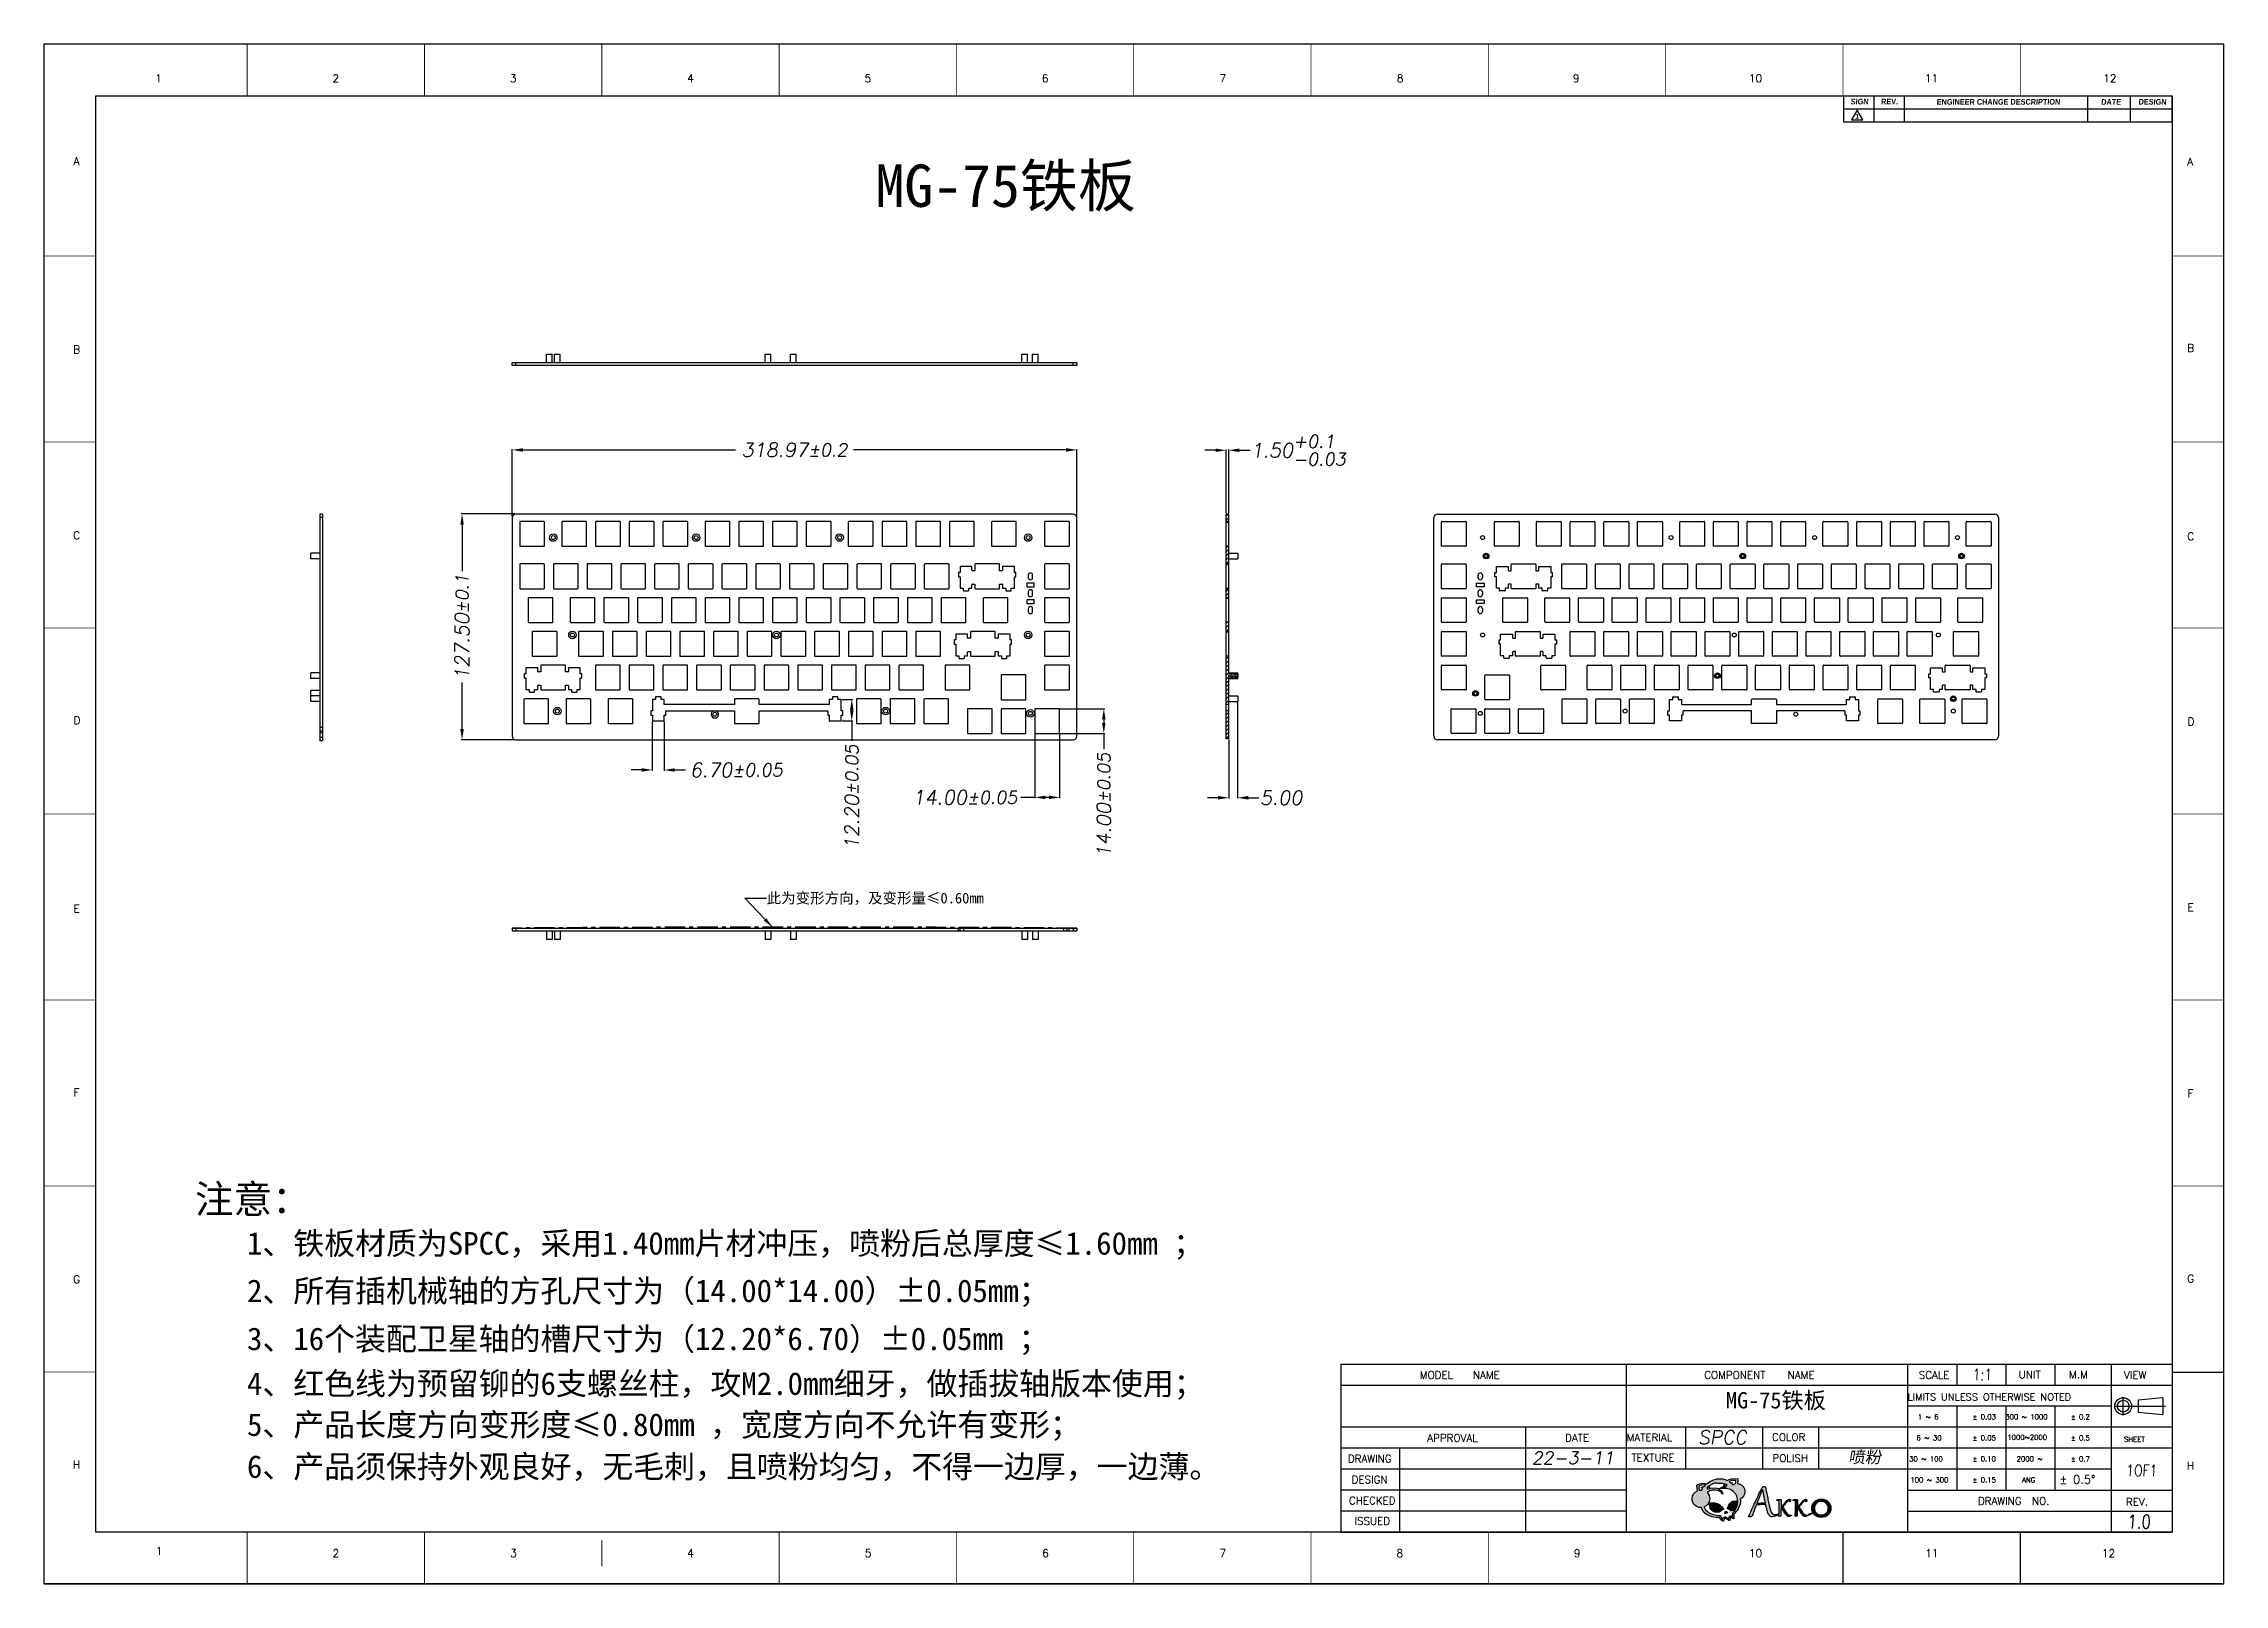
# Model space of a CAD drawing. Header units: millimetres. Extents: x 57 to 1289, y 41 to 911.
import ezdxf
from ezdxf.enums import TextEntityAlignment as Align

# ---------------------------------------------------------------- set-up
doc = ezdxf.new("R2010")
doc.units = ezdxf.units.MM
doc.header["$LTSCALE"] = 30.734
doc.header["$PDMODE"] = 3
doc.header["$PDSIZE"] = 8
doc.linetypes.add('CENTER', pattern=[0.6, 0.375, -0.075, 0.075, -0.075])
doc.layers.get('0').update_dxf_attribs({"linetype": 'CONTINUOUS'})
doc.layers.get('Defpoints').update_dxf_attribs({"linetype": 'CONTINUOUS'})
for name, color, linetype in [('02', 1, 'CONTINUOUS'), ('02___PRT_ALL_AXES', 7, 'CONTINUOUS'), ('TEXT', 6, 'CONTINUOUS'), ('US', 6, 'CENTER'), ('图层2', 5, 'CONTINUOUS')]:
    doc.layers.add(name, color=color, linetype=linetype)
doc.styles.add('POSITION', font='romanc.shx', dxfattribs={"height": 3})
doc.styles.get("Standard").update_dxf_attribs({"font": 'romans.shx', "oblique": 10})
doc.styles.add('TEXT', font='arialbd.ttf', dxfattribs={"width": 0.8, "height": 4})
doc.styles.add('样式 1', font='')
doc.styles.get('样式 1').set_extended_font_data('NSimSun')
doc.dimstyles.get("Standard").update_dxf_attribs({"dimtxt": 3.5, "dimasz": 3.5, "dimexe": 0.18, "dimexo": 0.0625, "dimgap": 0.09, "dimtad": 1, "dimdsep": 46, "dimtxsty": 'Standard', "dimcen": 0.09, "dimadec": 0, "dimazin": 0, "dimtol": 1, "dimtp": 0.01, "dimtm": 0.01, "dimtfac": 1, "dimtofl": 0, "dimtmove": 0, "dimatfit": 3, "dimfxl": 1, "dimtolj": 1, "dimarcsym": 0})

msp = doc.modelspace()

# ---------------------------------------------------------------- texts
at = {"style": 'POSITION'}
for s, height, p in [('MODEL   NAME', 4.27074, (834.309, 156.783)), ('COMPONENT   NAME', 4.27074, (995.015, 156.783)), ('SCALE', 4.2707, (1116.218, 156.777)), ('UNIT', 4.2707, (1172.7, 157.014)), ('M.M', 4.2707, (1201.151, 157.014)), ('VIEW', 4.2707, (1232.209, 156.777)), ('LIMITS UNLESS OTHERWISE NOTED', 4.0572, (1109.869, 144.412)), ('1 ~ 6', 2.8472, (1115.706, 133.824)), ('%%P 0.03', 2.8472, (1146.638, 133.824)), ('300 ~ 1000', 2.8472, (1165.11, 133.824)), ('%%P 0.2', 2.8472, (1202.157, 133.824)), ('APPROVAL', 4.2707, (838.54, 121.194)), ('DATE', 4.2707, (916.402, 121.294)), ('MATERIAL', 4.2707, (951.165, 121.485)), ('COLOR', 4.2707, (1033.351, 121.661)), ('6 ~ 30', 2.8472, (1114.982, 121.961)), ('%%P 0.05', 2.8472, (1146.638, 121.961)), ('1000~2000', 2.8472, (1166.276, 122.283)), ('%%P 0.5', 2.8472, (1202.157, 121.961)), ('SHEET', 2.8472, (1232.209, 121.188)), ('DRAWING', 4.2707, (793.68, 109.549)), ('TEXTURE', 4.2707, (953.942, 110.125)), ('POLISH', 4.2707, (1033.555, 109.797)), ('30 ~ 100', 2.8472, (1110.801, 110.098)), ('%%P 0.10', 2.8472, (1146.638, 110.098)), ('2000 ~ ', 2.8472, (1171.561, 110.098)), ('%%P 0.7', 2.8472, (1202.157, 110.098)), ('DESIGN', 4.2707, (795.835, 97.689)), ('100 ~ 300', 2.8472, (1111.505, 98.235)), ('%%P 0.15', 2.8472, (1146.638, 98.235)), ('ANG', 2.8472, (1174.627, 98.235)), ('CHECKED', 4.2707, (794.309, 85.826)), ('DRAWING  NO.', 4.27074, (1149.656, 85.598)), ('REV.', 4.2707, (1233.31, 85.096)), ('ISSUED', 4.2707, (797.402, 74.284))]:
    msp.add_text(s, height=height, dxfattribs=at).set_placement(p)
msp.add_text('%%P 0.5%%D', height=4.7453).set_placement((1195.71, 97.48))
at = {"layer": '02', "attachment_point": 1, "style": '样式 1'}
for s, insert, char_height, width in [('MG-75铁板', (526.768, 842.778), 24, 273.13308), ('注意：', (142.248, 266.272), 16, 702.16123), ('\\pt332.8;4、红色线为预留铆的6支螺丝柱，攻M2.0mm细牙，做插拔轴版本使用；', (171.679, 160.479), 12.8, 610.10767)]:
    msp.add_mtext(s, dxfattribs=dict(at, insert=insert, char_height=char_height, width=width))
at = {"layer": '02', "insert": (465.317, 431.314), "char_height": 6, "attachment_point": 1, "style": '样式 1'}
msp.add_mtext('此为变形方向，及变形量≤0.60mm', dxfattribs=at)
at = {"layer": '图层2', "oblique": 3, "width": 0.8}
for s, height, p in [('1:1', 6.4064, (1146.555, 155.912)), ('1OF1', 6.4064, (1233.336, 101.71)), ('1.0', 7.7111, (1233.993, 72.116))]:
    msp.add_text(s, height=height, dxfattribs=at).set_placement(p)
at = {"layer": '图层2', "attachment_point": 1, "style": '样式 1'}
for s, insert, char_height, width in [('\\pt332.8;1、铁板材质为SPCC，采用1.40mm片材冲压，喷粉后总厚度≤1.60mm ；', (171.679, 239.691), 12.8, 610.10767), ('\\pt332.8;2、所有插机械轴的方孔尺寸为（14.00*14.00）±0.05mm；', (171.679, 212.865), 12.8, 610.10767), ('\\pt332.8;3、16个装配卫星轴的槽尺寸为（12.20*6.70）±0.05mm ；', (171.679, 185.742), 12.8, 610.10767), ('MG-75铁板', (1007.315, 149.227), 9.216, 103.49306), ('\\pt332.8;5、产品长度方向变形度≤0.80mm ，宽度方向不允许有变形；', (171.679, 137.258), 12.8, 610.10767), ('\\pt332.8;6、产品须保持外观良好，无毛刺，且喷粉均匀，不得一边厚，一边薄。', (171.679, 113.562), 12.8, 610.10767)]:
    msp.add_mtext(s, dxfattribs=dict(at, insert=insert, char_height=char_height, width=width))
at = {"layer": '图层2', "attachment_point": 1}
for s, insert, char_height, width in [('SPCC', (991.607, 127.56), 7.7111, 134.54097), ('22-3-11', (897.732, 115.697), 7.1182, 134.54097), ('{\\fNSimSun|b0|i0|c134|p49;喷粉}', (1076.425, 115.982), 6.83474, 103.49306)]:
    msp.add_mtext(s, dxfattribs=dict(at, insert=insert, char_height=char_height, width=width))

# ---------------------------------------------------------------- blocks, each defined once
blk = doc.blocks.new('TITLE_MODIFY')
for p, q in [((-126.75, 0.16), (-126.75, -9.84)), ((-126.75, 0.16), (0, 0.16)), ((-115.05, 0.16), (-115.05, -9.84)), ((-103.35, 0.16), (-103.35, -9.84)), ((-32.65, 0.16), (-32.65, -9.74)), ((-16.2, 0.16), (-16.2, -9.84)), ((0, -9.84), (0, 0.16)), ((-126.75, -4.84), (0, -4.84)), ((-126.75, -9.84), (0, -9.84))]:
    blk.add_line(p, q)
at = {"layer": 'TEXT'}
blk.add_lwpolyline([(-121.5, -5.4), (-123.66, -9.15), (-119.33, -9.15)], close=True, dxfattribs=at)
at = {"style": 'TEXT', "oblique": 3, "width": 0.8}
for s, p in [('SIGN', (-124.03, -3.13)), ('REV.', (-112.33, -3.13)), ('ENGINEER CHANGE DESCRIPTION', (-90.88, -3.25)), ('DATE', (-27.39, -3.29)), ('DESIGN', (-12.99, -3.23))]:
    blk.add_text(s, height=2.2, dxfattribs=at).set_placement(p)
at = {"layer": 'TEXT', "style": 'TEXT', "oblique": 3, "width": 0.8}
blk.add_text('1', height=1.8, dxfattribs=at).set_placement((-122.22, -8.58))
blk = doc.blocks.new('10')
for p, q in [((-290.48, 882.14), (-290.48, 288.14)), ((550.52, 882.14), (-290.48, 882.14)), ((550.52, 882.14), (-290.48, 882.14)), ((550.52, 288.14), (550.52, 882.14)), ((550.52, 288.14), (550.52, 882.14)), ((-270.48, 308.14), (-270.48, 862.14)), ((-270.48, 862.14), (530.52, 862.14)), ((530.52, 862.14), (530.52, 308.14)), ((530.52, 369.89), (550.52, 369.89)), ((530.52, 308.14), (-270.48, 308.14)), ((403.52, 308.14), (403.52, 288.14)), ((471.92, 308.14), (471.92, 288.14)), ((550.52, 288.14), (-290.48, 288.14)), ((-290.48, 288.14), (550.52, 288.14))]:
    blk.add_line(p, q)
at = {"const_width": 0.3}
for points in [[(-212.08, 862.14), (-212.08, 882.14)], [(-143.68, 862.14), (-143.68, 882.14)], [(-75.28, 862.14), (-75.28, 882.14)], [(-6.88, 862.14), (-6.88, 882.14)], [(61.52, 862.14), (61.52, 882.14)], [(129.92, 862.14), (129.92, 882.14)], [(198.32, 862.14), (198.32, 882.14)], [(266.72, 862.14), (266.72, 882.14)], [(335.12, 862.14), (335.12, 882.14)], [(403.52, 862.14), (403.52, 882.14)], [(471.92, 862.14), (471.92, 882.14)], [(-270.48, 800.39), (-290.48, 800.39)], [(530.52, 800.39), (550.52, 800.39)], [(-270.48, 728.64), (-290.48, 728.64)], [(530.52, 728.64), (550.52, 728.64)], [(-270.48, 656.89), (-290.48, 656.89)], [(530.52, 656.89), (550.52, 656.89)], [(-290.48, 585.14), (-270.48, 585.14)], [(550.52, 585.14), (530.52, 585.14)], [(-270.48, 513.39), (-290.48, 513.39)], [(530.52, 513.39), (550.52, 513.39)], [(-270.48, 441.64), (-290.48, 441.64)], [(530.52, 441.64), (550.52, 441.64)], [(-270.48, 369.89), (-290.48, 369.89)], [(-212.08, 308.14), (-212.08, 288.14)], [(-143.68, 308.14), (-143.68, 288.14)], [(-75.28, 304.97), (-75.28, 294.97)], [(-6.88, 308.14), (-6.88, 288.14)], [(61.52, 308.14), (61.52, 288.14)], [(129.92, 308.14), (129.92, 288.14)], [(198.32, 308.14), (198.32, 288.14)], [(266.72, 308.14), (266.72, 288.14)], [(335.12, 308.14), (335.12, 288.14)]]:
    blk.add_lwpolyline(points, dxfattribs=at)
blk.add_blockref('TITLE_MODIFY', (530.52, 861.98))
at = {"style": 'POSITION'}
for s, p in [('1', (-246.27, 868.92)), ('2', (-177.85, 868.92)), ('3', (-109.45, 868.92)), ('4', (-41.05, 868.92)), ('5', (27.35, 868.92)), ('6', (95.75, 868.92)), ('7', (164.23, 868.92)), ('8', (232.74, 868.92)), ('9', (300.65, 868.92)), ('10', (369.79, 868.92)), ('11', (437.64, 868.92)), ('12', (506.43, 868.92)), ('A', (-277.93, 836.94)), ('A', (537.46, 836.78)), ('B', (-277.93, 764.31)), ('B', (537.64, 764.86)), ('C', (-277.93, 692.62)), ('C', (537.64, 692.26)), ('D', (-277.79, 621.24)), ('D', (537.78, 620.8)), ('E', (-277.93, 548.62)), ('E', (537.64, 549.16)), ('F', (-277.93, 477.72)), ('F', (537.64, 477.33)), ('G', (-277.93, 405.68)), ('G', (537.64, 405.94)), ('H', (-277.93, 334.21)), ('H', (537.64, 333.77)), ('1', (-246.07, 300.86)), ('2', (-177.85, 300.01)), ('3', (-109.41, 300.01)), ('4', (-41.08, 300.01)), ('5', (27.43, 300.01)), ('6', (95.83, 300.01)), ('7', (164.23, 300.01)), ('8', (232.63, 300.01)), ('9', (301.03, 300.01)), ('10', (369.75, 300.01)), ('11', (437.79, 300.01)), ('12', (505.98, 300.01))]:
    blk.add_text(s, height=3, dxfattribs=at).set_placement(p, align=Align.MIDDLE_CENTER)
blk = doc.blocks.new('*D4')
at = {"layer": 'Defpoints', "color": 0, "transparency": 16777216}
for p in [(640.5, 681.5), (321.6, 643.3), (640.5, 643.3)]:
    blk.add_point(p, dxfattribs=at)
at = {"layer": '图层2', "color": 0, "lineweight": -2, "transparency": 16777216}
for p, q in [((321.6, 643.8), (321.6, 682)), ((327.6, 681.5), (447.7, 681.5)), ((634.5, 681.5), (514.4, 681.5)), ((640.5, 643.8), (640.5, 682))]:
    blk.add_line(p, q, dxfattribs=at)
at = {"layer": '图层2', "color": 0, "transparency": 16777216}
for points in [[(327.6, 682.5), (327.6, 680.5), (321.6, 681.5)], [(634.5, 682.5), (634.5, 680.5), (640.5, 681.5)]]:
    blk.add_solid(points, dxfattribs=at)
at = {"layer": '图层2', "color": 0, "transparency": 16777216, "insert": (481, 681.5), "char_height": 8, "attachment_point": 5}
blk.add_mtext('\\A1;318.97{\\H7.200000;±0.2}', dxfattribs=at)
blk = doc.blocks.new('*D5')
at = {"layer": 'Defpoints', "color": 0, "transparency": 16777216}
for p in [(323.6, 645.3), (293.2, 517.8), (323.6, 517.8)]:
    blk.add_point(p, dxfattribs=at)
at = {"layer": '图层2', "color": 0, "lineweight": -2, "transparency": 16777216}
for p, q in [((323.1, 645.3), (292.7, 645.3)), ((293.2, 639.3), (293.2, 613)), ((293.2, 523.8), (293.2, 550.1)), ((323.1, 517.8), (292.7, 517.8))]:
    blk.add_line(p, q, dxfattribs=at)
at = {"layer": '图层2', "color": 0, "transparency": 16777216}
for points in [[(292.2, 639.3), (294.2, 639.3), (293.2, 645.3)], [(292.2, 523.8), (294.2, 523.8), (293.2, 517.8)]]:
    blk.add_solid(points, dxfattribs=at)
at = {"layer": '图层2', "color": 0, "transparency": 16777216, "insert": (293.2, 581.5), "char_height": 8, "attachment_point": 5, "rotation": 90}
blk.add_mtext('\\A1;127.50{\\H7.200000;±0.1}', dxfattribs=at)
blk = doc.blocks.new('*D6')
at = {"layer": 'Defpoints', "color": 0, "transparency": 16777216}
for p in [(724.9, 681.3), (724.9, 645.3), (726.4, 645.3)]:
    blk.add_point(p, dxfattribs=at)
at = {"layer": '图层2', "color": 0, "lineweight": -2, "transparency": 16777216}
for p, q in [((718.9, 681.3), (712.9, 681.3)), ((724.9, 645.8), (724.9, 681.8)), ((726.4, 645.8), (726.4, 681.8)), ((732.4, 681.3), (738.4, 681.3))]:
    blk.add_line(p, q, dxfattribs=at)
at = {"layer": '图层2', "color": 0, "transparency": 16777216}
for points in [[(718.9, 682.3), (718.9, 680.3), (724.9, 681.3)], [(732.4, 682.3), (732.4, 680.3), (726.4, 681.3)]]:
    blk.add_solid(points, dxfattribs=at)
at = {"layer": '图层2', "color": 0, "transparency": 16777216, "insert": (765.6, 681.3), "char_height": 8, "attachment_point": 5}
blk.add_mtext('\\A1;1.50{\\H7.200000;\\S+0.1^ -0.03;}', dxfattribs=at)
blk = doc.blocks.new('*D7')
at = {"layer": 'Defpoints', "color": 0, "transparency": 16777216}
for p in [(400.7, 528.4), (407.4, 528.4), (407.4, 500.7)]:
    blk.add_point(p, dxfattribs=at)
at = {"layer": '图层2', "color": 0, "lineweight": -2, "transparency": 16777216}
for p, q in [((400.7, 527.9), (400.7, 500.2)), ((407.4, 527.9), (407.4, 500.2)), ((394.7, 500.7), (388.7, 500.7)), ((413.4, 500.7), (419.4, 500.7))]:
    blk.add_line(p, q, dxfattribs=at)
at = {"layer": '图层2', "color": 0, "transparency": 16777216}
for points in [[(394.7, 501.7), (394.7, 499.7), (400.7, 500.7)], [(413.4, 501.7), (413.4, 499.7), (407.4, 500.7)]]:
    blk.add_solid(points, dxfattribs=at)
at = {"layer": '图层2', "color": 0, "transparency": 16777216, "insert": (448.1, 500.7), "char_height": 8, "attachment_point": 5}
blk.add_mtext('\\A1;6.70{\\H7.200000;±0.05}', dxfattribs=at)
blk = doc.blocks.new('*D8')
at = {"layer": 'Defpoints', "color": 0, "transparency": 16777216}
for p in [(507.4, 540.6), (507.4, 528.4), (513.4, 528.4)]:
    blk.add_point(p, dxfattribs=at)
at = {"layer": '图层2', "color": 0, "lineweight": -2, "transparency": 16777216}
for p, q in [((507.9, 540.6), (513.9, 540.6)), ((513.4, 534.6), (513.4, 534.4)), ((507.9, 528.4), (513.9, 528.4)), ((513.4, 528.4), (513.4, 517.2))]:
    blk.add_line(p, q, dxfattribs=at)
at = {"layer": '图层2', "color": 0, "transparency": 16777216}
for points in [[(512.4, 534.6), (514.4, 534.6), (513.4, 540.6)], [(512.4, 534.4), (514.4, 534.4), (513.4, 528.4)]]:
    blk.add_solid(points, dxfattribs=at)
at = {"layer": '图层2', "color": 0, "transparency": 16777216, "insert": (513.4, 485.4), "char_height": 8, "attachment_point": 5, "rotation": 90}
blk.add_mtext('\\A1;12.20{\\H7.200000;±0.05}', dxfattribs=at)
blk = doc.blocks.new('*D9')
at = {"layer": 'Defpoints', "color": 0, "transparency": 16777216}
for p in [(616.8, 521.6), (630.8, 521.6), (630.8, 485.2)]:
    blk.add_point(p, dxfattribs=at)
at = {"layer": '图层2', "color": 0, "lineweight": -2, "transparency": 16777216}
for p, q in [((616.8, 521.1), (616.8, 484.7)), ((630.8, 521.1), (630.8, 484.7)), ((616.8, 485.2), (609, 485.2)), ((624.8, 485.2), (622.8, 485.2))]:
    blk.add_line(p, q, dxfattribs=at)
at = {"layer": '图层2', "color": 0, "transparency": 16777216}
for points in [[(622.8, 486.2), (622.8, 484.2), (616.8, 485.2)], [(624.8, 486.2), (624.8, 484.2), (630.8, 485.2)]]:
    blk.add_solid(points, dxfattribs=at)
at = {"layer": '图层2', "color": 0, "transparency": 16777216, "insert": (577.3, 485.2), "char_height": 8, "attachment_point": 5}
blk.add_mtext('\\A1;14.00{\\H7.200000;±0.05}', dxfattribs=at)
blk = doc.blocks.new('*D10')
at = {"layer": 'Defpoints', "color": 0, "transparency": 16777216}
for p in [(630.6, 535.3), (630.6, 521.3), (655.8, 521.3)]:
    blk.add_point(p, dxfattribs=at)
at = {"layer": '图层2', "color": 0, "lineweight": -2, "transparency": 16777216}
for p, q in [((631.1, 535.3), (656.3, 535.3)), ((631.1, 521.3), (656.3, 521.3)), ((655.8, 529.3), (655.8, 527.3)), ((655.8, 521.3), (655.8, 512.5))]:
    blk.add_line(p, q, dxfattribs=at)
at = {"layer": '图层2', "color": 0, "transparency": 16777216}
for points in [[(654.8, 529.3), (656.8, 529.3), (655.8, 535.3)], [(654.8, 527.3), (656.8, 527.3), (655.8, 521.3)]]:
    blk.add_solid(points, dxfattribs=at)
at = {"layer": '图层2', "color": 0, "transparency": 16777216, "insert": (655.8, 480.8), "char_height": 8, "attachment_point": 5, "rotation": 90}
blk.add_mtext('\\A1;14.00{\\H7.200000;±0.05}', dxfattribs=at)
blk = doc.blocks.new('*D11')
at = {"layer": '02', "color": 0, "lineweight": -2, "transparency": 16777216}
for p, q in [((731.4, 538.9), (731.4, 484.5)), ((726.4, 517.8), (726.4, 484.5)), ((720.4, 485), (714.4, 485)), ((737.4, 485), (743.4, 485))]:
    blk.add_line(p, q, dxfattribs=at)
at = {"layer": '02', "color": 0, "transparency": 16777216}
for points in [[(720.4, 486), (720.4, 484), (726.4, 485)], [(737.4, 486), (737.4, 484), (731.4, 485)]]:
    blk.add_solid(points, dxfattribs=at)
at = {"layer": 'Defpoints', "color": 0, "transparency": 16777216}
for p in [(731.4, 539.4), (726.4, 518.3), (731.4, 485)]:
    blk.add_point(p, dxfattribs=at)
at = {"layer": '02', "color": 0, "transparency": 16777216, "insert": (756, 485), "char_height": 8, "attachment_point": 5}
blk.add_mtext('\\A1;5.00', dxfattribs=at)

# ---------------------------------------------------------------- dimensions: what is measured, and where the dimension line sits
at = {"layer": '02'}
dim = msp.add_linear_dim(base=(731.444, 484.987), p1=(726.444, 518.267), p2=(731.444, 539.367), dimstyle='Standard', override={"dimtxt": 8, "dimasz": 6, "dimexe": 0.5, "dimexo": 0.5, "dimtad": 0, "dimzin": 0, "dimcen": 0.05, "dimtol": 0, "dimtzin": 0}, dxfattribs=at)
dim.commit()
dim.dimension.update_dxf_attribs({"geometry": '*D11', "text_midpoint": (755.993, 484.987)})
at = {"layer": '图层2'}
for base, p1, p2, override, picture, middle in [((640.523, 681.505), (321.555, 643.267), (640.523, 643.267), {"dimtxt": 8, "dimasz": 6, "dimexe": 0.5, "dimexo": 0.5, "dimtad": 0, "dimzin": 0, "dimcen": 0.05, "dimtp": 0.2, "dimtm": 0.2, "dimtfac": 0.9}, '*D4', (481.039, 681.505)), ((407.405, 500.717), (400.705, 528.377), (407.405, 528.377), {"dimtxt": 8, "dimasz": 6, "dimexe": 0.5, "dimexo": 0.5, "dimtad": 0, "dimzin": 0, "dimcen": 0.05, "dimtp": 0.05, "dimtm": 0.05, "dimtfac": 0.9, "dimtzin": 0}, '*D7', (448.066, 500.717))]:
    dim = msp.add_linear_dim(base=base, p1=p1, p2=p2, dimstyle='Standard', override=override, dxfattribs=at)
    dim.commit()
    dim.dimension.update_dxf_attribs({"geometry": picture, "text_midpoint": middle})
for base, p1, p2, override, picture, middle in [((724.944, 681.34), (726.444, 645.267), (724.944, 645.267), {"dimtxt": 8, "dimasz": 6, "dimexe": 0.5, "dimexo": 0.5, "dimtad": 0, "dimzin": 0, "dimcen": 0.05, "dimtp": 0.1, "dimtm": 0.03, "dimtfac": 0.9}, '*D6', (765.601, 681.34)), ((630.814, 485.182), (616.814, 521.557), (630.814, 521.557), {"dimtxt": 8, "dimasz": 6, "dimexe": 0.5, "dimexo": 0.5, "dimgap": 0.09, "dimtad": 0, "dimzin": 0, "dimcen": 0.05, "dimtol": 1, "dimlim": 0, "dimtp": 0.05, "dimtm": 0.05, "dimtfac": 0.9, "dimtzin": 0}, '*D9', (577.256, 485.182))]:
    dim = msp.add_linear_dim(base=base, p1=p1, p2=p2, dimstyle='Standard', override=override, dxfattribs=at)
    dim.commit()
    dim.dimension.update_dxf_attribs({"geometry": picture, "text_midpoint": middle, "dimtype": 160})
dim = msp.add_linear_dim(base=(293.2, 517.767), p1=(323.555, 645.267), p2=(323.555, 517.767), angle=90, dimstyle='Standard', override={"dimtxt": 8, "dimasz": 6, "dimexe": 0.5, "dimexo": 0.5, "dimtad": 0, "dimzin": 0, "dimcen": 0.05, "dimtp": 0.1, "dimtm": 0.1, "dimtfac": 0.9}, dxfattribs=at)
dim.commit()
dim.dimension.update_dxf_attribs({"geometry": '*D5', "text_midpoint": (293.2, 581.517)})
for base, p1, p2, picture, middle in [((513.372, 528.377), (507.405, 540.577), (507.405, 528.377), '*D8', (513.372, 485.406)), ((655.789, 521.307), (630.564, 535.307), (630.564, 521.307), '*D10', (655.789, 480.751))]:
    dim = msp.add_linear_dim(base=base, p1=p1, p2=p2, angle=90, dimstyle='Standard', override={"dimtxt": 8, "dimasz": 6, "dimexe": 0.5, "dimexo": 0.5, "dimtad": 0, "dimzin": 0, "dimcen": 0.05, "dimtp": 0.05, "dimtm": 0.05, "dimtfac": 0.9, "dimtzin": 0}, dxfattribs=at)
    dim.commit()
    dim.dimension.update_dxf_attribs({"geometry": picture, "text_midpoint": middle, "dimtype": 160})

# ---------------------------------------------------------------- hatches: boundary and pattern name
at = {"layer": '图层2'}
h = msp.add_hatch(dxfattribs=at)
h.set_pattern_fill('ANSI31', color=256, scale=0.5)
h.paths.add_polyline_path([(726.444, 645.267), (724.944, 645.267), (724.944, 641.067), (726.444, 641.067)])
h.paths.add_polyline_path([(726.444, 627.067), (724.944, 627.067), (724.944, 617.067), (726.444, 617.067)])
h.paths.add_polyline_path([(726.444, 603.067), (724.944, 603.067), (724.944, 598.017), (726.444, 598.017)])
h.paths.add_polyline_path([(726.444, 584.017), (724.944, 584.017), (724.944, 578.967), (726.444, 578.967)])
edge = h.paths.add_edge_path()
edge.add_line((726.444, 564.967), (724.944, 564.967))
edge.add_line((724.944, 564.967), (724.944, 537.617))
edge.add_line((724.944, 537.617), (726.444, 537.617))
edge.add_line((726.444, 537.617), (726.444, 552.533))
edge.add_line((726.444, 552.533), (731.444, 552.533))
edge.add_line((731.444, 552.533), (731.444, 552.999))
edge.add_arc((735.974, 556.661), 5.826, 216.829523, 218.951157, ccw=False)
edge.add_spline(control_points=[(731.311, 553.169), (731.232, 553.275), (731.157, 553.384), (731.094, 553.499)], knot_values=[0, 0, 0, 0, 1, 1, 1, 1], degree=3, periodic=0)
edge.add_line((731.094, 553.499), (726.444, 553.499))
edge.add_line((726.444, 553.499), (726.444, 554.434))
edge.add_line((726.444, 554.434), (731.094, 554.434))
edge.add_spline(control_points=[(731.094, 554.434), (731.124, 554.49), (731.158, 554.544), (731.193, 554.598)], knot_values=[0, 0, 0, 0, 1, 1, 1, 1], degree=3, periodic=0)
edge.add_spline(control_points=[(731.193, 554.598), (731.271, 554.714), (731.356, 554.825), (731.444, 554.934)], knot_values=[0, 0, 0, 0, 1, 1, 1, 1], degree=3, periodic=0)
edge.add_line((731.444, 554.934), (731.444, 555.4))
edge.add_line((731.444, 555.4), (726.444, 555.4))
edge.add_line((726.444, 555.4), (726.444, 564.967))
h.paths.add_polyline_path([(726.444, 534.117), (724.944, 534.117), (724.944, 518.267), (726.444, 518.267)])
h = msp.add_hatch(color=256, dxfattribs=at)
h.dxf.hatch_style = 2
edge = h.paths.add_edge_path()
edge.add_spline(control_points=[(1013.899, 97.54), (1014.174, 99.371), (1014.063, 100.214), (1014.063, 100.214), (1011.059, 100.592), (1009.191, 100.122), (1008.025, 99.366), (1006.571, 100.096), (1004.658, 100.562), (1002.24, 100.201), (1002.24, 100.201), (999.159, 99.863), (996.318, 97.259), (995.104, 97.96), (993.316, 98.126), (990.747, 96.634), (990.747, 96.634), (991.045, 96.298), (991.163, 93.503), (989.414, 92.729), (988.193, 90.981), (988.193, 88.946), (988.193, 86.194), (990.424, 83.962), (993.176, 83.962), (993.285, 83.962), (993.392, 83.972), (993.499, 83.979), (994.065, 82.239), (995.236, 80.448), (997.611, 79.513), (997.611, 79.513), (1000.749, 78.133), (1003.858, 78.35), (1003.858, 78.35), (1004.141, 77.187), (1005.703, 76.17), (1005.703, 76.17), (1006.271, 77.478), (1006.981, 78.495), (1006.981, 78.495), (1007.889, 77.042), (1009.281, 76.606), (1009.281, 76.606), (1010.104, 79.077), (1010.104, 79.077), (1010.104, 79.077), (1010.388, 77.769), (1011.808, 77.623), (1011.808, 77.623), (1011.808, 80.385), (1011.808, 80.385), (1011.808, 80.385), (1015.397, 83.293), (1015.448, 87.363), (1015.448, 87.363), (1015.457, 87.909), (1015.328, 88.717), (1016.935, 89.443), (1018.056, 91.057), (1018.056, 92.936), (1018.056, 95.333), (1016.234, 97.304), (1013.899, 97.54)], knot_values=[0, 0, 0, 0, 1, 1, 1, 2, 2, 2, 3, 3, 3, 4, 4, 4, 5, 5, 5, 6, 6, 6, 7, 7, 7, 8, 8, 8, 9, 9, 9, 10, 10, 10, 11, 11, 11, 12, 12, 12, 13, 13, 13, 14, 14, 14, 15, 15, 15, 16, 16, 16, 17, 17, 17, 18, 18, 18, 19, 19, 19, 20, 20, 20, 21, 21, 21, 21], degree=3, periodic=0)
edge = h.paths.add_edge_path()
edge.add_spline(control_points=[(1008.016, 96.898), (1007.631, 96.485), (1007.397, 96.06), (1007.277, 95.798), (1006.91, 95.821), (1006.518, 95.818), (1006.112, 95.772), (1006.407, 96.339), (1006.739, 96.817), (1007.093, 97.224), (1007.388, 97.132), (1007.695, 97.025), (1008.016, 96.898)], knot_values=[0, 0, 0, 0, 1, 1, 1, 2, 2, 2, 3, 3, 3, 4, 4, 4, 4], degree=3, periodic=0)
edge = h.paths.add_edge_path()
edge.add_spline(control_points=[(1012.886, 99.346), (1012.958, 98.812), (1012.872, 98.087), (1012.774, 97.518), (1012.157, 97.431), (1011.579, 97.221), (1011.065, 96.915), (1010.928, 97.084), (1010.767, 97.269), (1010.58, 97.466), (1010.809, 97.83), (1011.003, 98.052), (1011.003, 98.052), (1010.649, 98.071), (1010.326, 98.049), (1010.03, 97.997), (1009.75, 98.247), (1009.435, 98.501), (1009.079, 98.745), (1011.017, 99.681), (1012.886, 99.346), (1012.886, 99.346)], knot_values=[0, 0, 0, 0, 1, 1, 1, 2, 2, 2, 3, 3, 3, 4, 4, 4, 5, 5, 5, 6, 6, 6, 7, 7, 7, 7], degree=3, periodic=0)
edge = h.paths.add_edge_path()
edge.add_spline(control_points=[(998.215, 94.854), (997.937, 94.761), (997.532, 94.602), (997.066, 94.351), (997.023, 94.431), (996.846, 94.744), (996.51, 95.051), (996.797, 95.317), (997.094, 95.579), (997.399, 95.829), (997.68, 95.567), (997.954, 95.244), (998.215, 94.854)], knot_values=[0, 0, 0, 0, 1, 1, 1, 2, 2, 2, 3, 3, 3, 4, 4, 4, 4], degree=3, periodic=0)
edge = h.paths.add_edge_path()
edge.add_spline(control_points=[(992.08, 96.064), (992.08, 96.064), (993.871, 97.297), (995.801, 96.753), (995.494, 96.436), (995.192, 96.089), (994.899, 95.712), (994.432, 95.727), (993.884, 95.625), (993.245, 95.329), (993.245, 95.329), (993.647, 95.029), (994.105, 94.565), (993.973, 94.35), (993.844, 94.129), (993.72, 93.899), (993.541, 93.918), (993.36, 93.93), (993.176, 93.93), (992.844, 93.93), (992.52, 93.896), (992.206, 93.834), (992.095, 94.509), (991.986, 95.433), (992.08, 96.064)], knot_values=[0, 0, 0, 0, 1, 1, 1, 2, 2, 2, 3, 3, 3, 4, 4, 4, 5, 5, 5, 6, 6, 6, 7, 7, 7, 8, 8, 8, 8], degree=3, periodic=0)
edge = h.paths.add_edge_path()
edge.add_spline(control_points=[(1013.938, 87.072), (1013.938, 87.072), (1013.875, 83.346), (1011.24, 81.112), (1011.24, 81.112), (1010.719, 79.852), (1011.335, 78.641), (1011.335, 78.641), (1010.625, 78.641), (1010.057, 79.416), (1010.057, 79.416), (1009.025, 79.126), (1008.997, 77.623), (1008.997, 77.623), (1007.833, 77.963), (1007.123, 78.786), (1007.123, 78.786), (1005.703, 78.641), (1005.466, 77.43), (1005.466, 77.43), (1004.141, 78.932), (1004.141, 79.465), (1004.141, 79.465), (1000.781, 79.562), (998.037, 80.919), (998.037, 80.919), (995.882, 81.92), (994.829, 84.249), (996.768, 84.932), (998.16, 86.774), (998.16, 88.946), (998.16, 90.313), (997.609, 91.551), (996.717, 92.452), (997.261, 92.929), (997.929, 93.357), (998.747, 93.671), (998.747, 93.671), (1003.537, 94.94), (1005.561, 91.644), (1005.561, 91.644), (1004.709, 95.998), (998.604, 94.969), (998.604, 94.969), (998.506, 94.947), (998.34, 94.895), (998.191, 95.223), (997.97, 95.633), (997.663, 96.041), (999.384, 97.396), (1001.321, 98.322), (1002.997, 97.536), (1002.997, 97.536), (1004.255, 97.937), (1006.41, 97.413), (1006.062, 96.531), (1006.109, 95.79), (1006.111, 95.772), (1005.167, 95.663), (1004.155, 95.321), (1003.253, 94.533), (1003.253, 94.533), (1006.606, 95.197), (1009.82, 94.242), (1009.82, 94.242), (1014.331, 92.283), (1013.938, 87.072)], knot_values=[0, 0, 0, 0, 1, 1, 1, 2, 2, 2, 3, 3, 3, 4, 4, 4, 5, 5, 5, 6, 6, 6, 7, 7, 7, 8, 8, 8, 9, 9, 9, 10, 10, 10, 11, 11, 11, 12, 12, 12, 13, 13, 13, 14, 14, 14, 15, 15, 15, 16, 16, 16, 17, 17, 17, 18, 18, 18, 19, 19, 19, 20, 20, 20, 21, 21, 21, 22, 22, 22, 22], degree=3, periodic=0)
h = msp.add_hatch(color=256, dxfattribs=at)
h.dxf.hatch_style = 2
edge = h.paths.add_edge_path()
edge.add_spline(control_points=[(1004.899, 84.475), (1004.899, 84.475), (1002.864, 87.576), (997.894, 86.607), (997.894, 86.607), (997.469, 82.731), (1001.065, 81.471), (1001.065, 81.471), (1003.337, 80.696), (1004.709, 82.295), (1004.709, 82.295), (1005.14, 82.893), (1006.125, 83.07), (1006.125, 83.07), (1005.94, 83.167), (1004.899, 84.475)], knot_values=[0, 0, 0, 0, 1, 1, 1, 2, 2, 2, 3, 3, 3, 4, 4, 4, 5, 5, 5, 5], degree=3, periodic=0)
h = msp.add_hatch(color=256, dxfattribs=at)
h.dxf.hatch_style = 2
edge = h.paths.add_edge_path()
edge.add_spline(control_points=[(1008.705, 85.016), (1008.181, 83.62), (1008.116, 83.351), (1008.116, 83.351), (1008.802, 83.27), (1009.125, 82.874), (1009.125, 82.874), (1010.262, 81.421), (1011.684, 82.406), (1011.684, 82.406), (1013.932, 83.998), (1013.125, 87.797), (1013.125, 87.797), (1009.656, 88.282), (1008.705, 85.016), (1008.705, 85.016)], knot_values=[0, 0, 0, 0, 1, 1, 1, 2, 2, 2, 3, 3, 3, 4, 4, 4, 5, 5, 5, 5], degree=3, periodic=0)
h = msp.add_hatch(color=256, dxfattribs=at)
h.dxf.hatch_style = 2
edge = h.paths.add_edge_path()
edge.add_spline(control_points=[(1038.431, 88.374), (1038.38, 88.468), (1038.302, 88.54), (1038.197, 88.589), (1038.092, 88.637), (1037.946, 88.662), (1037.761, 88.662), (1037.573, 88.662), (1037.339, 88.637), (1037.06, 88.584), (1036.78, 88.535), (1036.439, 88.457), (1036.038, 88.354), (1036.038, 88.354), (1036.08, 88.011), (1036.08, 88.011), (1036.365, 88.053), (1036.599, 88.072), (1036.781, 88.072), (1036.917, 88.072), (1037.028, 88.058), (1037.116, 88.033), (1037.202, 88.006), (1037.271, 87.964), (1037.321, 87.906), (1037.371, 87.848), (1037.404, 87.773), (1037.424, 87.679), (1037.44, 87.588), (1037.45, 87.477), (1037.45, 87.347), (1037.45, 86.68), (1037.444, 86.018), (1037.435, 85.363), (1037.425, 84.709), (1037.411, 84.042), (1037.391, 83.367), (1037.372, 82.688), (1037.349, 81.991), (1037.324, 81.275), (1037.317, 81.087), (1037.309, 80.897), (1037.302, 80.704), (1036.815, 80.543), (1035.452, 80.104), (1035.304, 80.07), (1035.135, 80.032), (1034.968, 80.012), (1034.803, 80.012), (1034.551, 80.012), (1034.318, 80.051), (1034.105, 80.134), (1033.892, 80.217), (1033.69, 80.361), (1033.499, 80.572), (1033.307, 80.779), (1033.122, 81.064), (1032.943, 81.427), (1032.763, 81.792), (1032.584, 82.251), (1032.404, 82.813), (1032.226, 83.372), (1032.039, 84.042), (1031.846, 84.826), (1031.651, 85.606), (1031.447, 86.522), (1031.228, 87.574), (1031.009, 88.626), (1030.774, 89.824), (1030.52, 91.166), (1030.265, 92.511), (1029.986, 94.023), (1029.681, 95.705), (1029.526, 95.772), (1029.381, 95.819), (1029.245, 95.841), (1029.11, 95.866), (1028.972, 95.88), (1028.832, 95.88), (1028.733, 95.88), (1028.635, 95.871), (1028.532, 95.858), (1028.431, 95.841), (1028.334, 95.819), (1028.242, 95.783), (1028.151, 95.75), (1028.065, 95.703), (1027.987, 95.642), (1027.91, 95.581), (1027.847, 95.506), (1027.799, 95.415), (1027.271, 94.416), (1026.66, 93.176), (1025.968, 91.69), (1025.275, 90.206), (1024.486, 88.49), (1023.601, 86.541), (1023.289, 86.539), (1023.136, 86.439), (1023.136, 86.246), (1023.136, 86.137), (1023.185, 86.005), (1023.287, 85.844), (1022.803, 84.795), (1022.301, 83.693), (1021.779, 82.548), (1021.259, 81.399), (1020.707, 80.195), (1020.127, 78.936), (1020.127, 78.936), (1020.23, 78.864), (1020.23, 78.864), (1020.33, 78.858), (1020.442, 78.855), (1020.567, 78.852), (1020.69, 78.85), (1020.792, 78.85), (1020.875, 78.85), (1021.021, 78.85), (1021.159, 78.852), (1021.289, 78.861), (1021.419, 78.866), (1021.541, 78.894), (1021.651, 78.938), (1021.764, 78.986), (1021.868, 79.06), (1021.964, 79.16), (1022.062, 79.262), (1022.149, 79.406), (1022.226, 79.589), (1022.29, 79.749), (1022.357, 79.926), (1022.429, 80.123), (1022.503, 80.32), (1022.587, 80.555), (1022.684, 80.826), (1022.781, 81.097), (1022.893, 81.416), (1023.022, 81.781), (1023.15, 82.146), (1023.301, 82.575), (1023.475, 83.071), (1023.588, 83.389), (1023.719, 83.757), (1023.872, 84.175), (1024.025, 84.59), (1024.195, 85.05), (1024.383, 85.548), (1025.319, 85.601), (1026.224, 85.642), (1027.098, 85.675), (1027.972, 85.706), (1028.858, 85.728), (1029.753, 85.736), (1029.956, 84.798), (1030.15, 83.973), (1030.334, 83.262), (1030.519, 82.553), (1030.698, 81.942), (1030.872, 81.427), (1031.047, 80.914), (1031.22, 80.488), (1031.392, 80.148), (1031.563, 79.81), (1031.741, 79.539), (1031.922, 79.34), (1032.104, 79.138), (1032.293, 78.997), (1032.489, 78.914), (1032.686, 78.833), (1032.895, 78.791), (1033.117, 78.791), (1033.509, 78.791), (1033.96, 78.864), (1034.469, 79.007), (1034.895, 79.13), (1036.452, 79.662), (1037.274, 79.994), (1037.261, 79.67), (1037.248, 79.341), (1037.234, 79.002), (1037.234, 79.002), (1037.309, 78.994), (1037.309, 78.994), (1037.309, 78.994), (1038.292, 79.118), (1038.292, 79.118), (1038.306, 79.592), (1038.32, 80.068), (1038.337, 80.552), (1038.35, 81.034), (1038.366, 81.509), (1038.38, 81.98), (1038.393, 82.448), (1038.407, 82.904), (1038.421, 83.35), (1038.435, 83.793), (1038.447, 84.214), (1038.459, 84.612), (1038.47, 85.008), (1038.481, 85.377), (1038.492, 85.714), (1038.503, 86.052), (1038.511, 86.348), (1038.52, 86.605), (1038.525, 86.86), (1038.531, 87.07), (1038.536, 87.233), (1038.539, 87.397), (1038.542, 87.502), (1038.542, 87.549), (1038.542, 87.726), (1038.536, 87.884), (1038.525, 88.022), (1038.514, 88.16), (1038.482, 88.277), (1038.431, 88.374)], knot_values=[0, 0, 0, 0, 1, 1, 1, 2, 2, 2, 3, 3, 3, 4, 4, 4, 5, 5, 5, 6, 6, 6, 7, 7, 7, 8, 8, 8, 9, 9, 9, 10, 10, 10, 11, 11, 11, 12, 12, 12, 13, 13, 13, 14, 14, 14, 15, 15, 15, 16, 16, 16, 17, 17, 17, 18, 18, 18, 19, 19, 19, 20, 20, 20, 21, 21, 21, 22, 22, 22, 23, 23, 23, 24, 24, 24, 25, 25, 25, 26, 26, 26, 27, 27, 27, 28, 28, 28, 29, 29, 29, 30, 30, 30, 31, 31, 31, 32, 32, 32, 33, 33, 33, 34, 34, 34, 35, 35, 35, 36, 36, 36, 37, 37, 37, 38, 38, 38, 39, 39, 39, 40, 40, 40, 41, 41, 41, 42, 42, 42, 43, 43, 43, 44, 44, 44, 45, 45, 45, 46, 46, 46, 47, 47, 47, 48, 48, 48, 49, 49, 49, 50, 50, 50, 51, 51, 51, 52, 52, 52, 53, 53, 53, 54, 54, 54, 55, 55, 55, 56, 56, 56, 57, 57, 57, 58, 58, 58, 59, 59, 59, 60, 60, 60, 61, 61, 61, 62, 62, 62, 63, 63, 63, 64, 64, 64, 65, 65, 65, 66, 66, 66, 67, 67, 67, 68, 68, 68, 69, 69, 69, 70, 70, 70, 71, 71, 71, 72, 72, 72, 72], degree=3, periodic=0)
edge = h.paths.add_edge_path()
edge.add_spline(control_points=[(1027.189, 86.597), (1026.408, 86.586), (1025.603, 86.569), (1024.769, 86.55), (1025.196, 87.646), (1025.682, 88.844), (1026.229, 90.145), (1026.776, 91.449), (1027.399, 92.822), (1028.097, 94.267), (1028.097, 94.267), (1028.14, 94.267), (1028.14, 94.267), (1028.261, 93.538), (1028.384, 92.822), (1028.51, 92.116), (1028.636, 91.407), (1028.761, 90.729), (1028.881, 90.079), (1029.003, 89.426), (1029.122, 88.808), (1029.238, 88.224), (1029.354, 87.641), (1029.462, 87.109), (1029.565, 86.63), (1028.761, 86.619), (1027.968, 86.611), (1027.189, 86.597)], knot_values=[0, 0, 0, 0, 1, 1, 1, 2, 2, 2, 3, 3, 3, 4, 4, 4, 5, 5, 5, 6, 6, 6, 7, 7, 7, 8, 8, 8, 9, 9, 9, 9], degree=3, periodic=0)
h = msp.add_hatch(color=256, dxfattribs=at)
h.dxf.hatch_style = 2
edge = h.paths.add_edge_path()
edge.add_spline(control_points=[(1043.87, 79.661), (1043.746, 79.633), (1043.63, 79.619), (1043.519, 79.619), (1043.426, 79.619), (1043.334, 79.631), (1043.246, 79.653), (1043.157, 79.675), (1043.065, 79.71), (1042.971, 79.763), (1042.877, 79.813), (1042.779, 79.88), (1042.68, 79.962), (1042.577, 80.043), (1042.469, 80.142), (1042.353, 80.259), (1042.192, 80.419), (1042.018, 80.613), (1041.83, 80.837), (1041.641, 81.061), (1041.431, 81.335), (1041.199, 81.659), (1040.966, 81.986), (1040.709, 82.368), (1040.426, 82.811), (1040.144, 83.251), (1039.829, 83.771), (1039.48, 84.369), (1039.795, 84.812), (1040.103, 85.232), (1040.405, 85.628), (1040.703, 86.024), (1040.994, 86.37), (1041.276, 86.669), (1041.555, 86.968), (1041.824, 87.206), (1042.079, 87.38), (1042.333, 87.557), (1042.573, 87.646), (1042.797, 87.646), (1042.908, 87.646), (1043.02, 87.624), (1043.136, 87.58), (1043.25, 87.538), (1043.362, 87.457), (1043.47, 87.341), (1043.47, 87.341), (1043.503, 87.341), (1043.503, 87.341), (1043.622, 87.432), (1043.713, 87.546), (1043.777, 87.679), (1043.841, 87.812), (1043.872, 87.945), (1043.872, 88.078), (1043.872, 88.163), (1043.858, 88.244), (1043.828, 88.321), (1043.801, 88.398), (1043.754, 88.468), (1043.692, 88.526), (1043.629, 88.584), (1043.551, 88.628), (1043.457, 88.664), (1043.363, 88.698), (1043.253, 88.717), (1043.125, 88.717), (1042.829, 88.717), (1042.527, 88.612), (1042.223, 88.404), (1041.916, 88.197), (1041.593, 87.903), (1041.254, 87.527), (1040.915, 87.148), (1040.554, 86.694), (1040.169, 86.165), (1039.784, 85.634), (1039.366, 85.05), (1038.915, 84.408), (1038.915, 84.408), (1038.608, 83.97), (1038.608, 83.97), (1038.608, 83.97), (1038.604, 83.918), (1038.604, 83.918), (1038.975, 83.27), (1039.315, 82.697), (1039.625, 82.204), (1039.935, 81.709), (1040.216, 81.283), (1040.471, 80.92), (1040.723, 80.56), (1040.95, 80.259), (1041.152, 80.021), (1041.351, 79.78), (1041.528, 79.592), (1041.68, 79.451), (1041.772, 79.365), (1041.859, 79.287), (1041.941, 79.224), (1042.025, 79.157), (1042.106, 79.104), (1042.19, 79.06), (1042.27, 79.018), (1042.353, 78.986), (1042.439, 78.963), (1042.521, 78.941), (1042.611, 78.93), (1042.706, 78.93), (1042.803, 78.93), (1042.908, 78.941), (1043.021, 78.961), (1043.135, 78.983), (1043.261, 79.016), (1043.396, 79.057), (1043.535, 79.102), (1043.684, 79.152), (1043.85, 79.215), (1044.014, 79.276), (1044.196, 79.351), (1044.395, 79.434), (1044.395, 79.434), (1044.279, 79.774), (1044.279, 79.774), (1044.13, 79.727), (1043.993, 79.688), (1043.87, 79.661)], knot_values=[0, 0, 0, 0, 1, 1, 1, 2, 2, 2, 3, 3, 3, 4, 4, 4, 5, 5, 5, 6, 6, 6, 7, 7, 7, 8, 8, 8, 9, 9, 9, 10, 10, 10, 11, 11, 11, 12, 12, 12, 13, 13, 13, 14, 14, 14, 15, 15, 15, 16, 16, 16, 17, 17, 17, 18, 18, 18, 19, 19, 19, 20, 20, 20, 21, 21, 21, 22, 22, 22, 23, 23, 23, 24, 24, 24, 25, 25, 25, 26, 26, 26, 27, 27, 27, 28, 28, 28, 29, 29, 29, 30, 30, 30, 31, 31, 31, 32, 32, 32, 33, 33, 33, 34, 34, 34, 35, 35, 35, 36, 36, 36, 37, 37, 37, 38, 38, 38, 39, 39, 39, 40, 40, 40, 41, 41, 41, 42, 42, 42, 42], degree=3, periodic=0)
h = msp.add_hatch(color=256, dxfattribs=at)
h.dxf.hatch_style = 2
edge = h.paths.add_edge_path()
edge.add_spline(control_points=[(1047.627, 88.374), (1047.575, 88.468), (1047.497, 88.54), (1047.392, 88.589), (1047.286, 88.637), (1047.141, 88.662), (1046.956, 88.662), (1046.768, 88.662), (1046.534, 88.637), (1046.254, 88.584), (1045.975, 88.535), (1045.634, 88.457), (1045.233, 88.354), (1045.233, 88.354), (1045.274, 88.011), (1045.274, 88.011), (1045.56, 88.053), (1045.793, 88.072), (1045.976, 88.072), (1046.112, 88.072), (1046.224, 88.058), (1046.31, 88.033), (1046.398, 88.006), (1046.466, 87.964), (1046.516, 87.906), (1046.566, 87.848), (1046.599, 87.773), (1046.617, 87.679), (1046.635, 87.588), (1046.645, 87.477), (1046.645, 87.347), (1046.645, 86.68), (1046.639, 86.018), (1046.631, 85.363), (1046.619, 84.709), (1046.606, 84.042), (1046.586, 83.367), (1046.567, 82.688), (1046.544, 81.991), (1046.517, 81.275), (1046.491, 80.555), (1046.462, 79.799), (1046.429, 79.002), (1046.429, 79.002), (1046.504, 78.994), (1046.504, 78.994), (1046.504, 78.994), (1047.487, 79.118), (1047.487, 79.118), (1047.501, 79.592), (1047.515, 80.068), (1047.53, 80.552), (1047.546, 81.034), (1047.561, 81.509), (1047.575, 81.98), (1047.589, 82.448), (1047.602, 82.904), (1047.616, 83.35), (1047.63, 83.793), (1047.642, 84.214), (1047.653, 84.612), (1047.664, 85.008), (1047.676, 85.377), (1047.686, 85.714), (1047.698, 86.052), (1047.706, 86.348), (1047.713, 86.605), (1047.72, 86.86), (1047.727, 87.07), (1047.729, 87.233), (1047.735, 87.397), (1047.736, 87.502), (1047.736, 87.549), (1047.736, 87.726), (1047.731, 87.884), (1047.72, 88.022), (1047.709, 88.16), (1047.677, 88.277), (1047.627, 88.374)], knot_values=[0, 0, 0, 0, 1, 1, 1, 2, 2, 2, 3, 3, 3, 4, 4, 4, 5, 5, 5, 6, 6, 6, 7, 7, 7, 8, 8, 8, 9, 9, 9, 10, 10, 10, 11, 11, 11, 12, 12, 12, 13, 13, 13, 14, 14, 14, 15, 15, 15, 16, 16, 16, 17, 17, 17, 18, 18, 18, 19, 19, 19, 20, 20, 20, 21, 21, 21, 22, 22, 22, 23, 23, 23, 24, 24, 24, 25, 25, 25, 26, 26, 26, 26], degree=3, periodic=0)
h = msp.add_hatch(color=256, dxfattribs=at)
h.dxf.hatch_style = 2
edge = h.paths.add_edge_path()
edge.add_spline(control_points=[(1053.066, 79.661), (1052.941, 79.633), (1052.825, 79.619), (1052.715, 79.619), (1052.62, 79.619), (1052.529, 79.631), (1052.441, 79.653), (1052.352, 79.675), (1052.26, 79.71), (1052.166, 79.763), (1052.072, 79.813), (1051.974, 79.88), (1051.873, 79.962), (1051.772, 80.043), (1051.664, 80.142), (1051.548, 80.259), (1051.388, 80.419), (1051.213, 80.613), (1051.024, 80.837), (1050.836, 81.061), (1050.626, 81.335), (1050.394, 81.659), (1050.161, 81.986), (1049.903, 82.368), (1049.622, 82.811), (1049.339, 83.251), (1049.023, 83.771), (1048.675, 84.369), (1048.99, 84.812), (1049.297, 85.232), (1049.597, 85.628), (1049.898, 86.024), (1050.189, 86.37), (1050.469, 86.669), (1050.751, 86.968), (1051.019, 87.206), (1051.274, 87.38), (1051.528, 87.557), (1051.768, 87.646), (1051.992, 87.646), (1052.103, 87.646), (1052.215, 87.624), (1052.329, 87.58), (1052.444, 87.538), (1052.556, 87.457), (1052.665, 87.341), (1052.665, 87.341), (1052.698, 87.341), (1052.698, 87.341), (1052.817, 87.432), (1052.908, 87.546), (1052.972, 87.679), (1053.035, 87.812), (1053.067, 87.945), (1053.067, 88.078), (1053.067, 88.163), (1053.052, 88.244), (1053.024, 88.321), (1052.994, 88.398), (1052.949, 88.468), (1052.886, 88.526), (1052.825, 88.584), (1052.746, 88.628), (1052.652, 88.664), (1052.558, 88.698), (1052.447, 88.717), (1052.32, 88.717), (1052.024, 88.717), (1051.722, 88.612), (1051.416, 88.404), (1051.11, 88.197), (1050.788, 87.903), (1050.45, 87.527), (1050.11, 87.148), (1049.749, 86.694), (1049.364, 86.165), (1048.979, 85.634), (1048.561, 85.05), (1048.11, 84.408), (1048.11, 84.408), (1047.803, 83.97), (1047.803, 83.97), (1047.803, 83.97), (1047.799, 83.918), (1047.799, 83.918), (1048.169, 83.27), (1048.51, 82.697), (1048.82, 82.204), (1049.13, 81.709), (1049.413, 81.283), (1049.664, 80.92), (1049.919, 80.56), (1050.144, 80.259), (1050.345, 80.021), (1050.546, 79.78), (1050.723, 79.592), (1050.875, 79.451), (1050.967, 79.365), (1051.054, 79.287), (1051.137, 79.224), (1051.22, 79.157), (1051.301, 79.104), (1051.383, 79.06), (1051.464, 79.018), (1051.548, 78.986), (1051.632, 78.963), (1051.717, 78.941), (1051.806, 78.93), (1051.9, 78.93), (1051.998, 78.93), (1052.103, 78.941), (1052.216, 78.961), (1052.329, 78.983), (1052.455, 79.016), (1052.593, 79.057), (1052.728, 79.102), (1052.879, 79.152), (1053.044, 79.215), (1053.208, 79.276), (1056.052, 80.695), (1056.251, 80.778), (1056.251, 80.778), (1056.135, 81.118), (1056.135, 81.118), (1055.985, 81.071), (1053.187, 79.688), (1053.066, 79.661)], knot_values=[0, 0, 0, 0, 1, 1, 1, 2, 2, 2, 3, 3, 3, 4, 4, 4, 5, 5, 5, 6, 6, 6, 7, 7, 7, 8, 8, 8, 9, 9, 9, 10, 10, 10, 11, 11, 11, 12, 12, 12, 13, 13, 13, 14, 14, 14, 15, 15, 15, 16, 16, 16, 17, 17, 17, 18, 18, 18, 19, 19, 19, 20, 20, 20, 21, 21, 21, 22, 22, 22, 23, 23, 23, 24, 24, 24, 25, 25, 25, 26, 26, 26, 27, 27, 27, 28, 28, 28, 29, 29, 29, 30, 30, 30, 31, 31, 31, 32, 32, 32, 33, 33, 33, 34, 34, 34, 35, 35, 35, 36, 36, 36, 37, 37, 37, 38, 38, 38, 39, 39, 39, 40, 40, 40, 41, 41, 41, 42, 42, 42, 42], degree=3, periodic=0)
h = msp.add_hatch(color=256, dxfattribs=at)
h.dxf.hatch_style = 2
edge = h.paths.add_edge_path()
edge.add_spline(control_points=[(1065.065, 87.325), (1064.032, 88.308), (1062.739, 88.8), (1061.186, 88.8), (1059.633, 88.8), (1058.348, 88.308), (1057.333, 87.325), (1056.316, 86.342), (1055.808, 85.1), (1055.808, 83.598), (1055.808, 82.136), (1056.313, 80.919), (1057.322, 79.947), (1058.33, 78.976), (1059.593, 78.49), (1061.106, 78.49), (1062.694, 78.49), (1064.008, 78.976), (1065.051, 79.947), (1066.093, 80.919), (1066.614, 82.145), (1066.614, 83.627), (1066.614, 85.109), (1066.098, 86.342), (1065.065, 87.325)], knot_values=[0, 0, 0, 0, 1, 1, 1, 2, 2, 2, 3, 3, 3, 4, 4, 4, 5, 5, 5, 6, 6, 6, 7, 7, 7, 8, 8, 8, 8], degree=3, periodic=0)
edge = h.paths.add_edge_path()
edge.add_spline(control_points=[(1064.007, 80.915), (1063.257, 80.18), (1062.322, 79.814), (1061.201, 79.814), (1060.084, 79.814), (1059.154, 80.173), (1058.412, 80.893), (1057.669, 81.612), (1057.297, 82.514), (1057.297, 83.598), (1057.297, 84.716), (1057.668, 85.634), (1058.408, 86.354), (1059.149, 87.073), (1060.093, 87.432), (1061.244, 87.432), (1062.336, 87.432), (1063.257, 87.069), (1064.007, 86.342), (1064.758, 85.616), (1065.132, 84.72), (1065.132, 83.655), (1065.132, 82.562), (1064.758, 81.648), (1064.007, 80.915)], knot_values=[0, 0, 0, 0, 1, 1, 1, 2, 2, 2, 3, 3, 3, 4, 4, 4, 5, 5, 5, 6, 6, 6, 7, 7, 7, 8, 8, 8, 8], degree=3, periodic=0)
h = msp.add_hatch(color=256, dxfattribs=at)
h.dxf.hatch_style = 2
edge = h.paths.add_edge_path()
edge.add_spline(control_points=[(1006.508, 80.996), (1006.981, 80.172), (1007.548, 80.996), (1007.548, 80.996), (1008.303, 80.512), (1008.319, 81.286), (1008.319, 81.286), (1007.243, 82.789), (1006.508, 80.996), (1006.508, 80.996)], knot_values=[0, 0, 0, 0, 1, 1, 1, 2, 2, 2, 3, 3, 3, 3], degree=3, periodic=0)

# ---------------------------------------------------------------- linework, layer by layer
at = {"color": 7, "linetype": 'Continuous'}
for p, q in [((321.555, 729.121), (321.555, 730.621)), ((640.523, 730.621), (321.555, 730.621)), ((640.523, 729.121), (321.555, 729.121)), ((323.555, 729.121), (323.555, 730.621)), ((638.523, 729.121), (638.523, 730.621)), ((640.523, 730.621), (640.523, 729.121)), ((212.846, 645.267), (212.846, 517.107)), ((214.346, 645.267), (212.846, 645.267)), ((214.346, 643.267), (212.846, 643.267)), ((214.346, 645.267), (214.346, 517.107)), ((321.555, 643.267), (321.555, 519.767)), ((638.523, 645.267), (323.555, 645.267)), ((325.755, 640.767), (325.755, 627.367)), ((339.455, 641.067), (326.055, 641.067)), ((339.755, 627.367), (339.755, 640.767)), ((349.58, 640.767), (349.58, 627.367)), ((363.28, 641.067), (349.88, 641.067)), ((363.58, 627.367), (363.58, 640.767)), ((368.63, 640.767), (368.63, 627.367)), ((382.33, 641.067), (368.93, 641.067)), ((382.63, 627.367), (382.63, 640.767)), ((387.68, 640.767), (387.68, 627.367)), ((401.38, 641.067), (387.98, 641.067)), ((401.68, 627.367), (401.68, 640.767)), ((406.73, 640.767), (406.73, 627.367)), ((420.43, 641.067), (407.03, 641.067)), ((420.73, 627.367), (420.73, 640.767)), ((430.505, 640.767), (430.505, 627.367)), ((444.205, 641.067), (430.805, 641.067)), ((444.505, 627.367), (444.505, 640.767)), ((449.555, 640.767), (449.555, 627.367)), ((463.255, 641.067), (449.855, 641.067)), ((463.555, 627.367), (463.555, 640.767)), ((468.605, 640.767), (468.605, 627.367)), ((482.305, 641.067), (468.905, 641.067)), ((482.605, 627.367), (482.605, 640.767)), ((487.655, 640.767), (487.655, 627.367)), ((501.355, 641.067), (487.955, 641.067)), ((501.655, 627.367), (501.655, 640.767)), ((511.43, 640.767), (511.43, 627.367)), ((525.13, 641.067), (511.73, 641.067)), ((525.43, 627.367), (525.43, 640.767)), ((530.48, 640.767), (530.48, 627.367)), ((544.18, 641.067), (530.78, 641.067)), ((544.48, 627.367), (544.48, 640.767)), ((549.53, 640.767), (549.53, 627.367)), ((563.23, 641.067), (549.83, 641.067)), ((563.53, 627.367), (563.53, 640.767)), ((568.58, 640.767), (568.58, 627.367)), ((582.28, 641.067), (568.88, 641.067)), ((582.58, 627.367), (582.58, 640.767)), ((592.355, 640.767), (592.355, 627.367)), ((606.055, 641.067), (592.655, 641.067)), ((606.355, 627.367), (606.355, 640.767)), ((622.323, 640.767), (622.323, 627.367)), ((636.023, 641.067), (622.623, 641.067)), ((636.323, 627.367), (636.323, 640.767)), ((640.523, 519.767), (640.523, 643.267)), ((724.944, 518.267), (724.944, 645.267)), ((726.444, 645.267), (724.944, 645.267)), ((726.444, 641.067), (724.944, 641.067)), ((724.944, 640.767), (726.444, 640.767)), ((726.444, 555.4), (726.444, 645.267)), ((842.322, 519.767), (842.322, 643.267)), ((844.322, 645.267), (1159.29, 645.267)), ((846.522, 627.367), (846.522, 640.767)), ((846.822, 641.067), (860.222, 641.067)), ((860.522, 640.767), (860.522, 627.367)), ((876.49, 627.367), (876.49, 640.767)), ((876.79, 641.067), (890.19, 641.067)), ((890.49, 640.767), (890.49, 627.367)), ((900.265, 627.367), (900.265, 640.767)), ((900.565, 641.067), (913.965, 641.067)), ((914.265, 640.767), (914.265, 627.367)), ((919.315, 627.367), (919.315, 640.767)), ((919.615, 641.067), (933.015, 641.067)), ((933.315, 640.767), (933.315, 627.367)), ((938.365, 627.367), (938.365, 640.767)), ((938.665, 641.067), (952.065, 641.067)), ((952.365, 640.767), (952.365, 627.367)), ((957.415, 627.367), (957.415, 640.767)), ((957.715, 641.067), (971.115, 641.067)), ((971.415, 640.767), (971.415, 627.367)), ((981.19, 627.367), (981.19, 640.767)), ((981.49, 641.067), (994.89, 641.067)), ((995.19, 640.767), (995.19, 627.367)), ((1000.24, 627.367), (1000.24, 640.767)), ((1000.54, 641.067), (1013.94, 641.067)), ((1014.24, 640.767), (1014.24, 627.367)), ((1019.29, 627.367), (1019.29, 640.767)), ((1019.59, 641.067), (1032.99, 641.067)), ((1033.29, 640.767), (1033.29, 627.367)), ((1038.34, 627.367), (1038.34, 640.767)), ((1038.64, 641.067), (1052.04, 641.067)), ((1052.34, 640.767), (1052.34, 627.367)), ((1062.115, 627.367), (1062.115, 640.767)), ((1062.415, 641.067), (1075.815, 641.067)), ((1076.115, 640.767), (1076.115, 627.367)), ((1081.165, 627.367), (1081.165, 640.767)), ((1081.465, 641.067), (1094.865, 641.067)), ((1095.165, 640.767), (1095.165, 627.367)), ((1100.215, 627.367), (1100.215, 640.767)), ((1100.515, 641.067), (1113.915, 641.067)), ((1114.215, 640.767), (1114.215, 627.367)), ((1119.265, 627.367), (1119.265, 640.767)), ((1119.565, 641.067), (1132.965, 641.067)), ((1133.265, 640.767), (1133.265, 627.367)), ((1143.09, 627.367), (1143.09, 640.767)), ((1143.39, 641.067), (1156.79, 641.067)), ((1157.09, 640.767), (1157.09, 627.367)), ((1161.29, 643.267), (1161.29, 519.767)), ((325.755, 616.767), (325.755, 603.367)), ((326.055, 627.067), (339.455, 627.067)), ((339.455, 617.067), (326.055, 617.067)), ((339.755, 603.367), (339.755, 616.767)), ((344.805, 616.767), (344.805, 603.367)), ((358.505, 617.067), (345.105, 617.067)), ((349.88, 627.067), (363.28, 627.067)), ((358.805, 603.367), (358.805, 616.767)), ((363.855, 616.767), (363.855, 603.367)), ((377.555, 617.067), (364.155, 617.067)), ((368.93, 627.067), (382.33, 627.067)), ((377.855, 603.367), (377.855, 616.767)), ((382.905, 616.767), (382.905, 603.367)), ((396.605, 617.067), (383.205, 617.067)), ((387.98, 627.067), (401.38, 627.067)), ((396.905, 603.367), (396.905, 616.767)), ((401.955, 616.767), (401.955, 603.367)), ((415.655, 617.067), (402.255, 617.067)), ((407.03, 627.067), (420.43, 627.067)), ((415.955, 603.367), (415.955, 616.767)), ((421.005, 616.767), (421.005, 603.367)), ((434.705, 617.067), (421.305, 617.067)), ((430.805, 627.067), (444.205, 627.067)), ((435.005, 603.367), (435.005, 616.767)), ((440.055, 616.767), (440.055, 603.367)), ((453.755, 617.067), (440.355, 617.067)), ((449.855, 627.067), (463.255, 627.067)), ((454.055, 603.367), (454.055, 616.767)), ((459.105, 616.767), (459.105, 603.367)), ((472.805, 617.067), (459.405, 617.067)), ((468.905, 627.067), (482.305, 627.067)), ((473.105, 603.367), (473.105, 616.767)), ((478.155, 616.767), (478.155, 603.367)), ((491.855, 617.067), (478.455, 617.067)), ((487.955, 627.067), (501.355, 627.067)), ((492.155, 603.367), (492.155, 616.767)), ((497.205, 616.767), (497.205, 603.367)), ((510.905, 617.067), (497.505, 617.067)), ((511.205, 603.367), (511.205, 616.767)), ((511.73, 627.067), (525.13, 627.067)), ((516.255, 616.767), (516.255, 603.367)), ((529.955, 617.067), (516.555, 617.067)), ((530.255, 603.367), (530.255, 616.767)), ((530.78, 627.067), (544.18, 627.067)), ((535.305, 616.767), (535.305, 603.367)), ((549.005, 617.067), (535.605, 617.067)), ((549.305, 603.367), (549.305, 616.767)), ((549.83, 627.067), (563.23, 627.067)), ((554.355, 616.767), (554.355, 603.367)), ((568.055, 617.067), (554.655, 617.067)), ((568.355, 603.367), (568.355, 616.767)), ((568.88, 627.067), (582.28, 627.067)), ((582.915, 616.767), (582.915, 613.247)), ((596.615, 617.067), (583.215, 617.067)), ((592.655, 627.067), (606.055, 627.067)), ((596.915, 613.247), (596.915, 616.767)), ((622.323, 616.767), (622.323, 603.367)), ((622.623, 627.067), (636.023, 627.067)), ((636.023, 617.067), (622.623, 617.067)), ((636.323, 603.367), (636.323, 616.767)), ((724.944, 627.367), (726.444, 627.367)), ((726.444, 627.067), (724.944, 627.067)), ((726.444, 617.067), (724.944, 617.067)), ((724.944, 616.767), (726.444, 616.767)), ((726.444, 623.167), (731.444, 623.167)), ((726.444, 619.967), (731.444, 619.967)), ((846.522, 603.367), (846.522, 616.767)), ((860.222, 627.067), (846.822, 627.067)), ((846.822, 617.067), (860.222, 617.067)), ((860.522, 616.767), (860.522, 603.367)), ((890.19, 627.067), (876.79, 627.067)), ((885.93, 613.247), (885.93, 616.767)), ((886.23, 617.067), (899.63, 617.067)), ((899.93, 616.767), (899.93, 613.247)), ((913.965, 627.067), (900.565, 627.067)), ((914.49, 603.367), (914.49, 616.767)), ((914.79, 617.067), (928.19, 617.067)), ((933.015, 627.067), (919.615, 627.067)), ((928.49, 616.767), (928.49, 603.367)), ((933.54, 603.367), (933.54, 616.767)), ((933.84, 617.067), (947.24, 617.067)), ((952.065, 627.067), (938.665, 627.067)), ((947.54, 616.767), (947.54, 603.367)), ((952.59, 603.367), (952.59, 616.767)), ((952.89, 617.067), (966.29, 617.067)), ((971.115, 627.067), (957.715, 627.067)), ((966.59, 616.767), (966.59, 603.367)), ((971.64, 603.367), (971.64, 616.767)), ((971.94, 617.067), (985.34, 617.067)), ((994.89, 627.067), (981.49, 627.067)), ((985.64, 616.767), (985.64, 603.367)), ((990.69, 603.367), (990.69, 616.767)), ((990.99, 617.067), (1004.39, 617.067)), ((1013.94, 627.067), (1000.54, 627.067)), ((1004.69, 616.767), (1004.69, 603.367)), ((1009.74, 603.367), (1009.74, 616.767)), ((1010.04, 617.067), (1023.44, 617.067)), ((1032.99, 627.067), (1019.59, 627.067)), ((1023.74, 616.767), (1023.74, 603.367)), ((1028.79, 603.367), (1028.79, 616.767)), ((1029.09, 617.067), (1042.49, 617.067)), ((1052.04, 627.067), (1038.64, 627.067)), ((1042.79, 616.767), (1042.79, 603.367)), ((1047.84, 603.367), (1047.84, 616.767)), ((1048.14, 617.067), (1061.54, 617.067)), ((1061.84, 616.767), (1061.84, 603.367)), ((1075.815, 627.067), (1062.415, 627.067)), ((1066.89, 603.367), (1066.89, 616.767)), ((1067.19, 617.067), (1080.59, 617.067)), ((1080.89, 616.767), (1080.89, 603.367)), ((1094.865, 627.067), (1081.465, 627.067)), ((1085.94, 603.367), (1085.94, 616.767)), ((1086.24, 617.067), (1099.64, 617.067)), ((1099.94, 616.767), (1099.94, 603.367)), ((1113.915, 627.067), (1100.515, 627.067)), ((1104.99, 603.367), (1104.99, 616.767)), ((1105.29, 617.067), (1118.69, 617.067)), ((1118.99, 616.767), (1118.99, 603.367)), ((1132.965, 627.067), (1119.565, 627.067)), ((1124.04, 603.367), (1124.04, 616.767)), ((1124.34, 617.067), (1137.74, 617.067)), ((1138.04, 616.767), (1138.04, 603.367)), ((1143.09, 603.367), (1143.09, 616.767)), ((1156.79, 627.067), (1143.39, 627.067)), ((1143.39, 617.067), (1156.79, 617.067)), ((1157.09, 616.767), (1157.09, 603.367)), ((574.565, 612.237), (573.665, 612.237)), ((573.665, 612.237), (573.665, 609.817)), ((573.665, 609.817), (574.565, 609.817)), ((581.265, 615.557), (574.565, 615.557)), ((574.565, 615.557), (574.565, 612.237)), ((574.565, 609.817), (574.565, 603.357)), ((581.265, 613.547), (581.265, 615.557)), ((581.265, 603.357), (581.265, 605.367)), ((582.915, 613.247), (581.565, 613.247)), ((581.565, 605.667), (582.915, 605.667)), ((582.915, 605.667), (582.915, 603.367)), ((598.265, 613.247), (596.915, 613.247)), ((596.915, 605.667), (598.265, 605.667)), ((596.915, 603.367), (596.915, 605.667)), ((605.265, 615.557), (598.565, 615.557)), ((598.565, 615.557), (598.565, 613.547)), ((598.565, 605.367), (598.565, 603.357)), ((605.265, 612.237), (605.265, 615.557)), ((606.165, 612.237), (605.265, 612.237)), ((605.265, 609.817), (606.165, 609.817)), ((605.265, 603.357), (605.265, 609.817)), ((606.165, 609.817), (606.165, 612.237)), ((616.439, 606.197), (612.239, 606.197)), ((612.239, 606.197), (612.239, 604.197)), ((612.239, 604.197), (616.439, 604.197)), ((613.089, 610.767), (613.089, 609.367)), ((615.589, 609.367), (615.589, 610.767)), ((616.439, 604.197), (616.439, 606.197)), ((866.406, 604.197), (866.406, 606.197)), ((866.406, 606.197), (870.606, 606.197)), ((870.606, 604.197), (866.406, 604.197)), ((867.256, 609.367), (867.256, 610.767)), ((869.756, 610.767), (869.756, 609.367)), ((870.606, 606.197), (870.606, 604.197)), ((876.68, 609.817), (876.68, 612.237)), ((876.68, 612.237), (877.58, 612.237)), ((877.58, 609.817), (876.68, 609.817)), ((877.58, 612.237), (877.58, 615.557)), ((877.58, 615.557), (884.28, 615.557)), ((877.58, 603.357), (877.58, 609.817)), ((884.28, 615.557), (884.28, 613.547)), ((884.28, 605.367), (884.28, 603.357)), ((884.58, 613.247), (885.93, 613.247)), ((885.93, 605.667), (884.58, 605.667)), ((885.93, 603.367), (885.93, 605.667)), ((899.93, 613.247), (901.28, 613.247)), ((899.93, 605.667), (899.93, 603.367)), ((901.28, 605.667), (899.93, 605.667)), ((901.58, 613.547), (901.58, 615.557)), ((901.58, 615.557), (908.28, 615.557)), ((901.58, 603.357), (901.58, 605.367)), ((908.28, 615.557), (908.28, 612.237)), ((908.28, 612.237), (909.18, 612.237)), ((908.28, 609.817), (908.28, 603.357)), ((909.18, 609.817), (908.28, 609.817)), ((909.18, 612.237), (909.18, 609.817)), ((326.055, 603.067), (339.455, 603.067)), ((330.505, 597.717), (330.505, 584.317)), ((344.205, 598.017), (330.805, 598.017)), ((344.505, 584.317), (344.505, 597.717)), ((345.105, 603.067), (358.505, 603.067)), ((354.305, 597.717), (354.305, 584.317)), ((368.005, 598.017), (354.605, 598.017)), ((364.155, 603.067), (377.555, 603.067)), ((368.305, 584.317), (368.305, 597.717)), ((373.355, 597.717), (373.355, 584.317)), ((387.055, 598.017), (373.655, 598.017)), ((383.205, 603.067), (396.605, 603.067)), ((387.355, 584.317), (387.355, 597.717)), ((392.405, 597.717), (392.405, 584.317)), ((406.105, 598.017), (392.705, 598.017)), ((402.255, 603.067), (415.655, 603.067)), ((406.405, 584.317), (406.405, 597.717)), ((411.455, 597.717), (411.455, 584.317)), ((425.155, 598.017), (411.755, 598.017)), ((421.305, 603.067), (434.705, 603.067)), ((425.455, 584.317), (425.455, 597.717)), ((430.505, 597.717), (430.505, 584.317)), ((444.205, 598.017), (430.805, 598.017)), ((440.355, 603.067), (453.755, 603.067)), ((444.505, 584.317), (444.505, 597.717)), ((449.555, 597.717), (449.555, 584.317)), ((463.255, 598.017), (449.855, 598.017)), ((459.405, 603.067), (472.805, 603.067)), ((463.555, 584.317), (463.555, 597.717)), ((468.605, 597.717), (468.605, 584.317)), ((482.305, 598.017), (468.905, 598.017)), ((478.455, 603.067), (491.855, 603.067)), ((482.605, 584.317), (482.605, 597.717)), ((487.655, 597.717), (487.655, 584.317)), ((501.355, 598.017), (487.955, 598.017)), ((497.505, 603.067), (510.905, 603.067)), ((501.655, 584.317), (501.655, 597.717)), ((506.705, 597.717), (506.705, 584.317)), ((520.405, 598.017), (507.005, 598.017)), ((516.555, 603.067), (529.955, 603.067)), ((520.705, 584.317), (520.705, 597.717)), ((525.755, 597.717), (525.755, 584.317)), ((539.455, 598.017), (526.055, 598.017)), ((535.605, 603.067), (549.005, 603.067)), ((539.755, 584.317), (539.755, 597.717)), ((544.805, 597.717), (544.805, 584.317)), ((558.505, 598.017), (545.105, 598.017)), ((554.655, 603.067), (568.055, 603.067)), ((558.805, 584.317), (558.805, 597.717)), ((563.855, 597.717), (563.855, 584.317)), ((577.555, 598.017), (564.155, 598.017)), ((574.565, 603.357), (576.365, 603.357)), ((576.365, 603.357), (576.365, 602.057)), ((576.565, 601.857), (579.265, 601.857)), ((577.855, 584.317), (577.855, 597.717)), ((579.465, 603.357), (581.265, 603.357)), ((579.465, 602.057), (579.465, 603.357)), ((583.215, 603.067), (596.615, 603.067)), ((587.655, 597.717), (587.655, 584.317)), ((601.355, 598.017), (587.955, 598.017)), ((598.565, 603.357), (600.365, 603.357)), ((600.365, 603.357), (600.365, 602.057)), ((600.565, 601.857), (603.265, 601.857)), ((601.655, 584.317), (601.655, 597.717)), ((603.465, 603.357), (605.265, 603.357)), ((603.465, 602.057), (603.465, 603.357)), ((616.439, 596.797), (612.239, 596.797)), ((612.239, 596.797), (612.239, 594.797)), ((612.239, 594.797), (616.439, 594.797)), ((613.089, 601.237), (613.089, 599.837)), ((613.089, 591.707), (613.089, 590.307)), ((615.589, 599.837), (615.589, 601.237)), ((615.589, 590.307), (615.589, 591.707)), ((616.439, 594.797), (616.439, 596.797)), ((622.323, 597.717), (622.323, 584.317)), ((622.623, 603.067), (636.023, 603.067)), ((636.023, 598.017), (622.623, 598.017)), ((636.323, 584.317), (636.323, 597.717)), ((724.944, 603.367), (726.444, 603.367)), ((726.444, 603.067), (724.944, 603.067)), ((726.444, 598.017), (724.944, 598.017)), ((724.944, 597.717), (726.444, 597.717)), ((846.522, 584.317), (846.522, 597.717)), ((860.222, 603.067), (846.822, 603.067)), ((846.822, 598.017), (860.222, 598.017)), ((860.522, 597.717), (860.522, 584.317)), ((866.406, 594.797), (866.406, 596.797)), ((866.406, 596.797), (870.606, 596.797)), ((870.606, 594.797), (866.406, 594.797)), ((867.256, 599.837), (867.256, 601.237)), ((867.256, 590.307), (867.256, 591.707)), ((869.756, 601.237), (869.756, 599.837)), ((869.756, 591.707), (869.756, 590.307)), ((870.606, 596.797), (870.606, 594.797)), ((879.38, 603.357), (877.58, 603.357)), ((879.38, 602.057), (879.38, 603.357)), ((882.28, 601.857), (879.58, 601.857)), ((881.19, 584.317), (881.19, 597.717)), ((881.49, 598.017), (894.89, 598.017)), ((882.48, 603.357), (882.48, 602.057)), ((884.28, 603.357), (882.48, 603.357)), ((899.63, 603.067), (886.23, 603.067)), ((895.19, 597.717), (895.19, 584.317)), ((903.38, 603.357), (901.58, 603.357)), ((903.38, 602.057), (903.38, 603.357)), ((906.28, 601.857), (903.58, 601.857)), ((904.99, 584.317), (904.99, 597.717)), ((905.29, 598.017), (918.69, 598.017)), ((906.48, 603.357), (906.48, 602.057)), ((908.28, 603.357), (906.48, 603.357)), ((928.19, 603.067), (914.79, 603.067)), ((918.99, 597.717), (918.99, 584.317)), ((924.04, 584.317), (924.04, 597.717)), ((924.34, 598.017), (937.74, 598.017)), ((947.24, 603.067), (933.84, 603.067)), ((938.04, 597.717), (938.04, 584.317)), ((943.09, 584.317), (943.09, 597.717)), ((943.39, 598.017), (956.79, 598.017)), ((966.29, 603.067), (952.89, 603.067)), ((957.09, 597.717), (957.09, 584.317)), ((962.14, 584.317), (962.14, 597.717)), ((962.44, 598.017), (975.84, 598.017)), ((985.34, 603.067), (971.94, 603.067)), ((976.14, 597.717), (976.14, 584.317)), ((981.19, 584.317), (981.19, 597.717)), ((981.49, 598.017), (994.89, 598.017)), ((1004.39, 603.067), (990.99, 603.067)), ((995.19, 597.717), (995.19, 584.317)), ((1000.24, 584.317), (1000.24, 597.717)), ((1000.54, 598.017), (1013.94, 598.017)), ((1023.44, 603.067), (1010.04, 603.067)), ((1014.24, 597.717), (1014.24, 584.317)), ((1019.29, 584.317), (1019.29, 597.717)), ((1019.59, 598.017), (1032.99, 598.017)), ((1042.49, 603.067), (1029.09, 603.067)), ((1033.29, 597.717), (1033.29, 584.317)), ((1038.34, 584.317), (1038.34, 597.717)), ((1038.64, 598.017), (1052.04, 598.017)), ((1061.54, 603.067), (1048.14, 603.067)), ((1052.34, 597.717), (1052.34, 584.317)), ((1057.39, 584.317), (1057.39, 597.717)), ((1057.69, 598.017), (1071.09, 598.017)), ((1080.59, 603.067), (1067.19, 603.067)), ((1071.39, 597.717), (1071.39, 584.317)), ((1076.44, 584.317), (1076.44, 597.717)), ((1076.74, 598.017), (1090.14, 598.017)), ((1099.64, 603.067), (1086.24, 603.067)), ((1090.44, 597.717), (1090.44, 584.317)), ((1095.49, 584.317), (1095.49, 597.717)), ((1095.79, 598.017), (1109.19, 598.017)), ((1118.69, 603.067), (1105.29, 603.067)), ((1109.49, 597.717), (1109.49, 584.317)), ((1114.54, 584.317), (1114.54, 597.717)), ((1114.84, 598.017), (1128.24, 598.017)), ((1137.74, 603.067), (1124.34, 603.067)), ((1128.54, 597.717), (1128.54, 584.317)), ((1138.34, 584.317), (1138.34, 597.717)), ((1138.64, 598.017), (1152.04, 598.017)), ((1156.79, 603.067), (1143.39, 603.067)), ((1152.34, 597.717), (1152.34, 584.317)), ((330.805, 584.017), (344.205, 584.017)), ((354.605, 584.017), (368.005, 584.017)), ((373.655, 584.017), (387.055, 584.017)), ((392.705, 584.017), (406.105, 584.017)), ((411.755, 584.017), (425.155, 584.017)), ((430.805, 584.017), (444.205, 584.017)), ((449.855, 584.017), (463.255, 584.017)), ((468.905, 584.017), (482.305, 584.017)), ((487.955, 584.017), (501.355, 584.017)), ((507.005, 584.017), (520.405, 584.017)), ((526.055, 584.017), (539.455, 584.017)), ((545.105, 584.017), (558.505, 584.017)), ((564.155, 584.017), (577.555, 584.017)), ((587.955, 584.017), (601.355, 584.017)), ((622.623, 584.017), (636.023, 584.017)), ((724.944, 584.317), (726.444, 584.317)), ((726.444, 584.017), (724.944, 584.017)), ((860.222, 584.017), (846.822, 584.017)), ((894.89, 584.017), (881.49, 584.017)), ((918.69, 584.017), (905.29, 584.017)), ((937.74, 584.017), (924.34, 584.017)), ((956.79, 584.017), (943.39, 584.017)), ((975.84, 584.017), (962.44, 584.017)), ((994.89, 584.017), (981.49, 584.017)), ((1013.94, 584.017), (1000.54, 584.017)), ((1032.99, 584.017), (1019.59, 584.017)), ((1052.04, 584.017), (1038.64, 584.017)), ((1071.09, 584.017), (1057.69, 584.017)), ((1090.14, 584.017), (1076.74, 584.017)), ((1109.19, 584.017), (1095.79, 584.017)), ((1128.24, 584.017), (1114.84, 584.017)), ((1152.04, 584.017), (1138.64, 584.017)), ((332.88, 578.667), (332.88, 565.267)), ((346.58, 578.967), (333.18, 578.967)), ((346.88, 565.267), (346.88, 578.667)), ((359.055, 578.667), (359.055, 565.267)), ((372.755, 578.967), (359.355, 578.967)), ((373.055, 565.267), (373.055, 578.667)), ((378.105, 578.667), (378.105, 565.267)), ((391.805, 578.967), (378.405, 578.967)), ((392.105, 565.267), (392.105, 578.667)), ((397.155, 578.667), (397.155, 565.267)), ((410.855, 578.967), (397.455, 578.967)), ((411.155, 565.267), (411.155, 578.667)), ((416.205, 578.667), (416.205, 565.267)), ((429.905, 578.967), (416.505, 578.967)), ((430.205, 565.267), (430.205, 578.667)), ((435.255, 578.667), (435.255, 565.267)), ((448.955, 578.967), (435.555, 578.967)), ((449.255, 565.267), (449.255, 578.667)), ((454.305, 578.667), (454.305, 565.267)), ((468.005, 578.967), (454.605, 578.967)), ((468.305, 565.267), (468.305, 578.667)), ((473.355, 578.667), (473.355, 565.267)), ((487.055, 578.967), (473.655, 578.967)), ((487.355, 565.267), (487.355, 578.667)), ((492.405, 578.667), (492.405, 565.267)), ((506.105, 578.967), (492.705, 578.967)), ((506.405, 565.267), (506.405, 578.667)), ((511.455, 578.667), (511.455, 565.267)), ((525.155, 578.967), (511.755, 578.967)), ((525.455, 565.267), (525.455, 578.667)), ((530.505, 578.667), (530.505, 565.267)), ((544.205, 578.967), (530.805, 578.967)), ((544.505, 565.267), (544.505, 578.667)), ((549.555, 578.667), (549.555, 565.267)), ((563.255, 578.967), (549.855, 578.967)), ((563.555, 565.267), (563.555, 578.667)), ((572.13, 574.137), (571.23, 574.137)), ((571.23, 574.137), (571.23, 571.717)), ((571.23, 571.717), (572.13, 571.717)), ((578.83, 577.457), (572.13, 577.457)), ((572.13, 577.457), (572.13, 574.137)), ((572.13, 571.717), (572.13, 565.257)), ((578.83, 575.447), (578.83, 577.457)), ((578.83, 565.257), (578.83, 567.267)), ((580.48, 575.147), (579.13, 575.147)), ((579.13, 567.567), (580.48, 567.567)), ((580.48, 578.667), (580.48, 575.147)), ((580.48, 567.567), (580.48, 565.267)), ((594.18, 578.967), (580.78, 578.967)), ((594.48, 575.147), (594.48, 578.667)), ((595.83, 575.147), (594.48, 575.147)), ((594.48, 567.567), (595.83, 567.567)), ((594.48, 565.267), (594.48, 567.567)), ((602.83, 577.457), (596.13, 577.457)), ((596.13, 577.457), (596.13, 575.447)), ((596.13, 567.267), (596.13, 565.257)), ((602.83, 574.137), (602.83, 577.457)), ((603.73, 574.137), (602.83, 574.137)), ((602.83, 571.717), (603.73, 571.717)), ((602.83, 565.257), (602.83, 571.717)), ((603.73, 571.717), (603.73, 574.137)), ((622.323, 578.667), (622.323, 565.267)), ((636.023, 578.967), (622.623, 578.967)), ((636.323, 565.267), (636.323, 578.667)), ((726.444, 578.967), (724.944, 578.967)), ((724.944, 578.667), (726.444, 578.667)), ((846.522, 565.267), (846.522, 578.667)), ((846.822, 578.967), (860.222, 578.967)), ((860.522, 578.667), (860.522, 565.267)), ((879.115, 571.717), (879.115, 574.137)), ((879.115, 574.137), (880.015, 574.137)), ((880.015, 571.717), (879.115, 571.717)), ((880.015, 574.137), (880.015, 577.457)), ((880.015, 577.457), (886.715, 577.457)), ((880.015, 565.257), (880.015, 571.717)), ((886.715, 577.457), (886.715, 575.447)), ((886.715, 567.267), (886.715, 565.257)), ((887.015, 575.147), (888.365, 575.147)), ((888.365, 567.567), (887.015, 567.567)), ((888.365, 575.147), (888.365, 578.667)), ((888.365, 565.267), (888.365, 567.567)), ((888.665, 578.967), (902.065, 578.967)), ((902.365, 578.667), (902.365, 575.147)), ((902.365, 575.147), (903.715, 575.147)), ((902.365, 567.567), (902.365, 565.267)), ((903.715, 567.567), (902.365, 567.567)), ((904.015, 575.447), (904.015, 577.457)), ((904.015, 577.457), (910.715, 577.457)), ((904.015, 565.257), (904.015, 567.267)), ((910.715, 577.457), (910.715, 574.137)), ((910.715, 574.137), (911.615, 574.137)), ((910.715, 571.717), (910.715, 565.257)), ((911.615, 571.717), (910.715, 571.717)), ((911.615, 574.137), (911.615, 571.717)), ((919.29, 565.267), (919.29, 578.667)), ((919.59, 578.967), (932.99, 578.967)), ((933.29, 578.667), (933.29, 565.267)), ((938.34, 565.267), (938.34, 578.667)), ((938.64, 578.967), (952.04, 578.967)), ((952.34, 578.667), (952.34, 565.267)), ((957.39, 565.267), (957.39, 578.667)), ((957.69, 578.967), (971.09, 578.967)), ((971.39, 578.667), (971.39, 565.267)), ((976.44, 565.267), (976.44, 578.667)), ((976.74, 578.967), (990.14, 578.967)), ((990.44, 578.667), (990.44, 565.267)), ((995.49, 565.267), (995.49, 578.667)), ((995.79, 578.967), (1009.19, 578.967)), ((1009.49, 578.667), (1009.49, 565.267)), ((1014.54, 565.267), (1014.54, 578.667)), ((1014.84, 578.967), (1028.24, 578.967)), ((1028.54, 578.667), (1028.54, 565.267)), ((1033.59, 565.267), (1033.59, 578.667)), ((1033.89, 578.967), (1047.29, 578.967)), ((1047.59, 578.667), (1047.59, 565.267)), ((1052.64, 565.267), (1052.64, 578.667)), ((1052.94, 578.967), (1066.34, 578.967)), ((1066.64, 578.667), (1066.64, 565.267)), ((1071.69, 565.267), (1071.69, 578.667)), ((1071.99, 578.967), (1085.39, 578.967)), ((1085.69, 578.667), (1085.69, 565.267)), ((1090.74, 565.267), (1090.74, 578.667)), ((1091.04, 578.967), (1104.44, 578.967)), ((1104.74, 578.667), (1104.74, 565.267)), ((1109.79, 565.267), (1109.79, 578.667)), ((1110.09, 578.967), (1123.49, 578.967)), ((1123.79, 578.667), (1123.79, 565.267)), ((1135.965, 565.267), (1135.965, 578.667)), ((1136.265, 578.967), (1149.665, 578.967)), ((1149.965, 578.667), (1149.965, 565.267)), ((328.38, 555.087), (328.38, 552.667)), ((329.28, 555.087), (328.38, 555.087)), ((329.28, 558.407), (329.28, 555.087)), ((335.98, 558.407), (329.28, 558.407)), ((333.18, 564.967), (346.58, 564.967)), ((335.98, 556.397), (335.98, 558.407)), ((337.63, 556.097), (336.28, 556.097)), ((337.63, 559.617), (337.63, 556.097)), ((351.33, 559.917), (337.93, 559.917)), ((351.63, 556.097), (351.63, 559.617)), ((352.98, 556.097), (351.63, 556.097)), ((353.28, 558.407), (353.28, 556.397)), ((359.98, 558.407), (353.28, 558.407)), ((359.355, 564.967), (372.755, 564.967)), ((359.98, 555.087), (359.98, 558.407)), ((360.88, 555.087), (359.98, 555.087)), ((360.88, 552.667), (360.88, 555.087)), ((368.555, 559.617), (368.555, 546.217)), ((382.255, 559.917), (368.855, 559.917)), ((378.405, 564.967), (391.805, 564.967)), ((382.555, 546.217), (382.555, 559.617)), ((387.605, 559.617), (387.605, 546.217)), ((401.305, 559.917), (387.905, 559.917)), ((397.455, 564.967), (410.855, 564.967)), ((401.605, 546.217), (401.605, 559.617)), ((406.655, 559.617), (406.655, 546.217)), ((420.355, 559.917), (406.955, 559.917)), ((416.505, 564.967), (429.905, 564.967)), ((420.655, 546.217), (420.655, 559.617)), ((425.705, 559.617), (425.705, 546.217)), ((439.405, 559.917), (426.005, 559.917)), ((435.555, 564.967), (448.955, 564.967)), ((439.705, 546.217), (439.705, 559.617)), ((444.755, 559.617), (444.755, 546.217)), ((458.455, 559.917), (445.055, 559.917)), ((454.605, 564.967), (468.005, 564.967)), ((458.755, 546.217), (458.755, 559.617)), ((463.805, 559.617), (463.805, 546.217)), ((477.505, 559.917), (464.105, 559.917)), ((473.655, 564.967), (487.055, 564.967)), ((477.805, 546.217), (477.805, 559.617)), ((482.855, 559.617), (482.855, 546.217)), ((496.555, 559.917), (483.155, 559.917)), ((492.705, 564.967), (506.105, 564.967)), ((496.855, 546.217), (496.855, 559.617)), ((501.905, 559.617), (501.905, 546.217)), ((515.605, 559.917), (502.205, 559.917)), ((511.755, 564.967), (525.155, 564.967)), ((515.905, 546.217), (515.905, 559.617)), ((520.955, 559.617), (520.955, 546.217)), ((534.655, 559.917), (521.255, 559.917)), ((530.805, 564.967), (544.205, 564.967)), ((534.955, 546.217), (534.955, 559.617)), ((540.005, 559.617), (540.005, 546.217)), ((553.705, 559.917), (540.305, 559.917)), ((549.855, 564.967), (563.255, 564.967)), ((554.005, 546.217), (554.005, 559.617)), ((566.105, 559.617), (566.105, 546.217)), ((579.805, 559.917), (566.405, 559.917)), ((572.13, 565.257), (573.93, 565.257)), ((573.93, 565.257), (573.93, 563.957)), ((574.13, 563.757), (576.83, 563.757)), ((577.03, 565.257), (578.83, 565.257)), ((577.03, 563.957), (577.03, 565.257)), ((580.105, 546.217), (580.105, 559.617)), ((580.78, 564.967), (594.18, 564.967)), ((596.13, 565.257), (597.93, 565.257)), ((597.93, 565.257), (597.93, 563.957)), ((598.13, 563.757), (600.83, 563.757)), ((601.03, 565.257), (602.83, 565.257)), ((601.03, 563.957), (601.03, 565.257)), ((622.323, 559.617), (622.323, 546.217)), ((622.623, 564.967), (636.023, 564.967)), ((636.023, 559.917), (622.623, 559.917)), ((636.323, 546.217), (636.323, 559.617)), ((724.944, 565.267), (726.444, 565.267)), ((726.444, 564.967), (724.944, 564.967)), ((726.444, 555.567), (731.444, 555.567)), ((726.444, 555.4), (731.444, 555.4)), ((731.444, 554.934), (731.444, 555.566)), ((731.444, 554.934), (731.444, 552.999)), ((846.522, 546.217), (846.522, 559.617)), ((860.222, 564.967), (846.822, 564.967)), ((846.822, 559.917), (860.222, 559.917)), ((860.522, 559.617), (860.522, 546.217)), ((881.815, 565.257), (880.015, 565.257)), ((881.815, 563.957), (881.815, 565.257)), ((884.715, 563.757), (882.015, 563.757)), ((884.915, 565.257), (884.915, 563.957)), ((886.715, 565.257), (884.915, 565.257)), ((902.065, 564.967), (888.665, 564.967)), ((902.74, 546.217), (902.74, 559.617)), ((903.04, 559.917), (916.44, 559.917)), ((905.815, 565.257), (904.015, 565.257)), ((905.815, 563.957), (905.815, 565.257)), ((908.715, 563.757), (906.015, 563.757)), ((908.915, 565.257), (908.915, 563.957)), ((910.715, 565.257), (908.915, 565.257)), ((916.74, 559.617), (916.74, 546.217)), ((932.99, 564.967), (919.59, 564.967)), ((928.84, 546.217), (928.84, 559.617)), ((929.14, 559.917), (942.54, 559.917)), ((952.04, 564.967), (938.64, 564.967)), ((942.84, 559.617), (942.84, 546.217)), ((947.89, 546.217), (947.89, 559.617)), ((948.19, 559.917), (961.59, 559.917)), ((971.09, 564.967), (957.69, 564.967)), ((961.89, 559.617), (961.89, 546.217)), ((966.94, 546.217), (966.94, 559.617)), ((967.24, 559.917), (980.64, 559.917)), ((990.14, 564.967), (976.74, 564.967)), ((980.94, 559.617), (980.94, 546.217)), ((985.99, 546.217), (985.99, 559.617)), ((986.29, 559.917), (999.69, 559.917)), ((1009.19, 564.967), (995.79, 564.967)), ((999.99, 559.617), (999.99, 546.217)), ((1005.04, 546.217), (1005.04, 559.617)), ((1005.34, 559.917), (1018.74, 559.917)), ((1028.24, 564.967), (1014.84, 564.967)), ((1019.04, 559.617), (1019.04, 546.217)), ((1024.09, 546.217), (1024.09, 559.617)), ((1024.39, 559.917), (1037.79, 559.917)), ((1047.29, 564.967), (1033.89, 564.967)), ((1038.09, 559.617), (1038.09, 546.217)), ((1043.14, 546.217), (1043.14, 559.617)), ((1043.44, 559.917), (1056.84, 559.917)), ((1066.34, 564.967), (1052.94, 564.967)), ((1057.14, 559.617), (1057.14, 546.217)), ((1062.19, 546.217), (1062.19, 559.617)), ((1062.49, 559.917), (1075.89, 559.917)), ((1085.39, 564.967), (1071.99, 564.967)), ((1076.19, 559.617), (1076.19, 546.217)), ((1081.24, 546.217), (1081.24, 559.617)), ((1081.54, 559.917), (1094.94, 559.917)), ((1104.44, 564.967), (1091.04, 564.967)), ((1095.24, 559.617), (1095.24, 546.217)), ((1100.29, 546.217), (1100.29, 559.617)), ((1100.59, 559.917), (1113.99, 559.917)), ((1123.49, 564.967), (1110.09, 564.967)), ((1114.29, 559.617), (1114.29, 546.217)), ((1121.965, 555.087), (1122.865, 555.087)), ((1121.965, 552.667), (1121.965, 555.087)), ((1122.865, 558.407), (1129.565, 558.407)), ((1122.865, 555.087), (1122.865, 558.407)), ((1129.565, 558.407), (1129.565, 556.397)), ((1129.865, 556.097), (1131.215, 556.097)), ((1131.215, 556.097), (1131.215, 559.617)), ((1131.515, 559.917), (1144.915, 559.917)), ((1149.665, 564.967), (1136.265, 564.967)), ((1145.215, 559.617), (1145.215, 556.097)), ((1145.215, 556.097), (1146.565, 556.097)), ((1146.865, 558.407), (1153.565, 558.407)), ((1146.865, 556.397), (1146.865, 558.407)), ((1153.565, 558.407), (1153.565, 555.087)), ((1153.565, 555.087), (1154.465, 555.087)), ((1154.465, 555.087), (1154.465, 552.667)), ((328.38, 552.667), (329.28, 552.667)), ((329.28, 552.667), (329.28, 546.207)), ((329.28, 546.207), (331.08, 546.207)), ((331.08, 546.207), (331.08, 544.907)), ((331.28, 544.707), (333.98, 544.707)), ((334.18, 544.907), (334.18, 546.207)), ((334.18, 546.207), (335.98, 546.207)), ((335.98, 546.207), (335.98, 548.217)), ((336.28, 548.517), (337.63, 548.517)), ((337.63, 548.517), (337.63, 546.217)), ((337.93, 545.917), (351.33, 545.917)), ((351.63, 546.217), (351.63, 548.517)), ((351.63, 548.517), (352.98, 548.517)), ((353.28, 548.217), (353.28, 546.207)), ((353.28, 546.207), (355.08, 546.207)), ((355.08, 546.207), (355.08, 544.907)), ((355.28, 544.707), (357.98, 544.707)), ((358.18, 544.907), (358.18, 546.207)), ((358.18, 546.207), (359.98, 546.207)), ((359.98, 546.207), (359.98, 552.667)), ((359.98, 552.667), (360.88, 552.667)), ((368.855, 545.917), (382.255, 545.917)), ((387.905, 545.917), (401.305, 545.917)), ((406.955, 545.917), (420.355, 545.917)), ((426.005, 545.917), (439.405, 545.917)), ((445.055, 545.917), (458.455, 545.917)), ((464.105, 545.917), (477.505, 545.917)), ((483.155, 545.917), (496.555, 545.917)), ((502.205, 545.917), (515.605, 545.917)), ((521.255, 545.917), (534.655, 545.917)), ((540.305, 545.917), (553.705, 545.917)), ((566.405, 545.917), (579.805, 545.917)), ((597.764, 554.057), (597.764, 540.657)), ((611.464, 554.357), (598.064, 554.357)), ((611.764, 540.657), (611.764, 554.057)), ((622.623, 545.917), (636.023, 545.917)), ((726.444, 554.434), (731.094, 554.434)), ((726.444, 553.499), (726.444, 554.434)), ((726.444, 553.499), (731.094, 553.499)), ((726.444, 552.533), (731.444, 552.533)), ((726.444, 518.267), (726.444, 552.533)), ((726.444, 552.367), (731.444, 552.367)), ((726.444, 542.567), (731.444, 542.567)), ((731.094, 554.434), (731.094, 553.499)), ((731.444, 552.367), (731.444, 552.999)), ((860.222, 545.917), (846.822, 545.917)), ((871.081, 540.657), (871.081, 554.057)), ((871.381, 554.357), (884.781, 554.357)), ((885.081, 554.057), (885.081, 540.657)), ((916.44, 545.917), (903.04, 545.917)), ((942.54, 545.917), (929.14, 545.917)), ((961.59, 545.917), (948.19, 545.917)), ((980.64, 545.917), (967.24, 545.917)), ((999.69, 545.917), (986.29, 545.917)), ((1018.74, 545.917), (1005.34, 545.917)), ((1037.79, 545.917), (1024.39, 545.917)), ((1056.84, 545.917), (1043.44, 545.917)), ((1075.89, 545.917), (1062.49, 545.917)), ((1094.94, 545.917), (1081.54, 545.917)), ((1113.99, 545.917), (1100.59, 545.917)), ((1122.865, 552.667), (1121.965, 552.667)), ((1122.865, 546.207), (1122.865, 552.667)), ((1124.665, 546.207), (1122.865, 546.207)), ((1124.665, 544.907), (1124.665, 546.207)), ((1127.565, 544.707), (1124.865, 544.707)), ((1129.565, 546.207), (1127.765, 546.207)), ((1127.765, 546.207), (1127.765, 544.907)), ((1129.565, 548.217), (1129.565, 546.207)), ((1131.215, 548.517), (1129.865, 548.517)), ((1131.215, 546.217), (1131.215, 548.517)), ((1144.915, 545.917), (1131.515, 545.917)), ((1146.565, 548.517), (1145.215, 548.517)), ((1145.215, 548.517), (1145.215, 546.217)), ((1146.865, 546.207), (1146.865, 548.217)), ((1148.665, 546.207), (1146.865, 546.207)), ((1148.665, 544.907), (1148.665, 546.207)), ((1151.565, 544.707), (1148.865, 544.707)), ((1153.565, 546.207), (1151.765, 546.207)), ((1151.765, 546.207), (1151.765, 544.907)), ((1154.465, 552.667), (1153.565, 552.667)), ((1153.565, 552.667), (1153.565, 546.207)), ((328.13, 540.567), (328.13, 527.167)), ((341.83, 540.867), (328.43, 540.867)), ((342.13, 527.167), (342.13, 540.567)), ((351.93, 540.567), (351.93, 527.167)), ((365.63, 540.867), (352.23, 540.867)), ((365.93, 527.167), (365.93, 540.567)), ((375.73, 540.567), (375.73, 527.167)), ((389.43, 540.867), (376.03, 540.867)), ((389.73, 527.167), (389.73, 540.567)), ((399.805, 534.117), (399.805, 531.697)), ((400.705, 534.117), (399.805, 534.117)), ((399.805, 531.697), (400.705, 531.697)), ((400.705, 540.577), (400.705, 534.117)), ((402.505, 540.577), (400.705, 540.577)), ((400.705, 531.697), (400.705, 528.377)), ((402.505, 541.877), (402.505, 540.577)), ((405.405, 542.077), (402.705, 542.077)), ((405.605, 540.577), (405.605, 541.877)), ((407.405, 540.577), (405.605, 540.577)), ((407.405, 537.617), (407.405, 540.577)), ((447.055, 537.617), (407.405, 537.617)), ((407.405, 528.377), (407.405, 531.697)), ((407.405, 531.697), (408.255, 531.697)), ((408.255, 531.697), (408.255, 533.817)), ((408.555, 534.117), (447.055, 534.117)), ((447.055, 540.567), (447.055, 537.617)), ((447.055, 534.117), (447.055, 527.167)), ((460.755, 540.867), (447.355, 540.867)), ((461.055, 537.617), (461.055, 540.567)), ((500.705, 537.617), (461.055, 537.617)), ((461.055, 534.117), (499.555, 534.117)), ((461.055, 527.167), (461.055, 534.117)), ((499.855, 533.817), (499.855, 531.697)), ((499.855, 531.697), (500.705, 531.697)), ((502.505, 540.577), (500.705, 540.577)), ((500.705, 540.577), (500.705, 537.617)), ((500.705, 531.697), (500.705, 528.377)), ((502.505, 541.877), (502.505, 540.577)), ((505.405, 542.077), (502.705, 542.077)), ((505.605, 540.577), (505.605, 541.877)), ((507.405, 540.577), (505.605, 540.577)), ((507.405, 534.117), (507.405, 540.577)), ((508.305, 534.117), (507.405, 534.117)), ((507.405, 531.697), (508.305, 531.697)), ((507.405, 528.377), (507.405, 531.697)), ((508.305, 531.697), (508.305, 534.117)), ((516.005, 540.567), (516.005, 527.167)), ((529.705, 540.867), (516.305, 540.867)), ((530.005, 527.167), (530.005, 540.567)), ((535.055, 540.567), (535.055, 527.167)), ((548.755, 540.867), (535.355, 540.867)), ((549.055, 527.167), (549.055, 540.567)), ((554.105, 540.567), (554.105, 527.167)), ((567.805, 540.867), (554.405, 540.867)), ((568.105, 527.167), (568.105, 540.567)), ((578.714, 535.007), (578.714, 521.607)), ((592.414, 535.307), (579.014, 535.307)), ((592.714, 521.607), (592.714, 535.007)), ((597.764, 535.007), (597.764, 521.607)), ((598.064, 540.357), (611.464, 540.357)), ((611.464, 535.307), (598.064, 535.307)), ((611.764, 521.607), (611.764, 535.007)), ((616.814, 535.007), (616.814, 521.607)), ((630.514, 535.307), (617.114, 535.307)), ((630.814, 521.607), (630.814, 535.007)), ((726.444, 537.617), (724.944, 537.617)), ((726.444, 534.117), (724.944, 534.117)), ((726.444, 539.367), (731.444, 539.367)), ((852.031, 521.607), (852.031, 535.007)), ((852.331, 535.307), (865.731, 535.307)), ((866.031, 535.007), (866.031, 521.607)), ((871.081, 521.607), (871.081, 535.007)), ((884.781, 540.357), (871.381, 540.357)), ((871.381, 535.307), (884.781, 535.307)), ((885.081, 535.007), (885.081, 521.607)), ((890.131, 521.607), (890.131, 535.007)), ((890.431, 535.307), (903.831, 535.307)), ((904.131, 535.007), (904.131, 521.607)), ((914.74, 527.167), (914.74, 540.567)), ((915.04, 540.867), (928.44, 540.867)), ((928.74, 540.567), (928.74, 527.167)), ((933.79, 527.167), (933.79, 540.567)), ((934.09, 540.867), (947.49, 540.867)), ((947.79, 540.567), (947.79, 527.167)), ((952.84, 527.167), (952.84, 540.567)), ((953.14, 540.867), (966.54, 540.867)), ((966.84, 540.567), (966.84, 527.167)), ((974.54, 534.117), (975.44, 534.117)), ((974.54, 531.697), (974.54, 534.117)), ((975.44, 531.697), (974.54, 531.697)), ((975.44, 540.577), (977.24, 540.577)), ((975.44, 534.117), (975.44, 540.577)), ((975.44, 528.377), (975.44, 531.697)), ((977.24, 540.577), (977.24, 541.877)), ((977.44, 542.077), (980.14, 542.077)), ((980.34, 541.877), (980.34, 540.577)), ((980.34, 540.577), (982.14, 540.577)), ((982.14, 540.577), (982.14, 537.617)), ((982.14, 537.617), (1021.79, 537.617)), ((982.99, 531.697), (982.14, 531.697)), ((982.14, 531.697), (982.14, 528.377)), ((982.99, 533.817), (982.99, 531.697)), ((1021.79, 534.117), (983.29, 534.117)), ((1021.79, 537.617), (1021.79, 540.567)), ((1021.79, 527.167), (1021.79, 534.117)), ((1022.09, 540.867), (1035.49, 540.867)), ((1035.79, 540.567), (1035.79, 537.617)), ((1035.79, 537.617), (1075.44, 537.617)), ((1074.29, 534.117), (1035.79, 534.117)), ((1035.79, 534.117), (1035.79, 527.167)), ((1074.59, 531.697), (1074.59, 533.817)), ((1075.44, 531.697), (1074.59, 531.697)), ((1075.44, 540.577), (1077.24, 540.577)), ((1075.44, 537.617), (1075.44, 540.577)), ((1075.44, 528.377), (1075.44, 531.697)), ((1077.24, 540.577), (1077.24, 541.877)), ((1077.44, 542.077), (1080.14, 542.077)), ((1080.34, 541.877), (1080.34, 540.577)), ((1080.34, 540.577), (1082.14, 540.577)), ((1082.14, 540.577), (1082.14, 534.117)), ((1082.14, 534.117), (1083.04, 534.117)), ((1083.04, 531.697), (1082.14, 531.697)), ((1082.14, 531.697), (1082.14, 528.377)), ((1083.04, 534.117), (1083.04, 531.697)), ((1093.115, 527.167), (1093.115, 540.567)), ((1093.415, 540.867), (1106.815, 540.867)), ((1107.115, 540.567), (1107.115, 527.167)), ((1116.915, 527.167), (1116.915, 540.567)), ((1117.215, 540.867), (1130.615, 540.867)), ((1130.915, 540.567), (1130.915, 527.167)), ((1140.715, 527.167), (1140.715, 540.567)), ((1141.015, 540.867), (1154.415, 540.867)), ((1154.715, 540.567), (1154.715, 527.167)), ((214.346, 524.667), (212.846, 524.667)), ((214.346, 522.667), (212.846, 522.667)), ((214.346, 521.667), (212.846, 521.667)), ((214.346, 519.107), (212.846, 519.107)), ((323.555, 517.767), (638.523, 517.767)), ((328.43, 526.867), (341.83, 526.867)), ((352.23, 526.867), (365.63, 526.867)), ((376.03, 526.867), (389.43, 526.867)), ((400.705, 528.377), (407.405, 528.377)), ((447.355, 526.867), (460.755, 526.867)), ((500.705, 528.377), (507.405, 528.377)), ((516.305, 526.867), (529.705, 526.867)), ((535.355, 526.867), (548.755, 526.867)), ((554.405, 526.867), (567.805, 526.867)), ((579.014, 521.307), (592.414, 521.307)), ((598.064, 521.307), (611.464, 521.307)), ((617.114, 521.307), (630.514, 521.307)), ((726.444, 518.267), (724.944, 518.267)), ((1159.29, 517.767), (844.322, 517.767)), ((865.731, 521.307), (852.331, 521.307)), ((884.781, 521.307), (871.381, 521.307)), ((903.831, 521.307), (890.431, 521.307)), ((928.44, 526.867), (915.04, 526.867)), ((947.49, 526.867), (934.09, 526.867)), ((966.54, 526.867), (953.14, 526.867)), ((982.14, 528.377), (975.44, 528.377)), ((1035.49, 526.867), (1022.09, 526.867)), ((1082.14, 528.377), (1075.44, 528.377)), ((1106.815, 526.867), (1093.415, 526.867)), ((1130.615, 526.867), (1117.215, 526.867)), ((1154.415, 526.867), (1141.015, 526.867)), ((214.346, 517.107), (212.846, 517.107)), ((321.555, 411.368), (321.555, 409.868)), ((321.555, 411.368), (640.523, 411.368)), ((321.555, 409.868), (640.523, 409.868)), ((323.555, 411.368), (323.555, 409.868)), ((573.464, 411.368), (573.464, 409.868)), ((574.464, 411.368), (574.464, 409.868)), ((576.464, 411.368), (576.464, 409.868)), ((632.964, 411.368), (632.964, 409.868)), ((634.964, 411.368), (634.964, 409.868)), ((635.964, 411.368), (635.964, 409.868)), ((638.523, 411.368), (638.523, 409.868)), ((640.523, 411.368), (640.523, 409.868))]:
    msp.add_line(p, q, dxfattribs=at)
for p, q in [((789.637, 165.038), (1259.418, 165.038)), ((789.637, 165.038), (789.637, 70.132)), ((950.976, 165.038), (950.976, 70.132)), ((1109.942, 165.038), (1109.942, 70.132)), ((1137.702, 165.038), (1137.702, 153.412)), ((1165.462, 165.038), (1165.462, 153.412)), ((1193.221, 165.038), (1193.221, 153.412)), ((1224.918, 165.038), (1224.918, 70.132)), ((1259.418, 165.038), (1259.418, 70.132)), ((789.637, 153.174), (1259.418, 153.174)), ((1224.918, 141.311), (1109.942, 141.311)), ((1137.702, 141.311), (1137.702, 93.859)), ((1165.462, 141.311), (1165.462, 93.859)), ((1193.221, 141.311), (1193.221, 93.859)), ((1254.077, 146.057), (1240.293, 144.633)), ((1240.293, 144.633), (1240.293, 137.99)), ((1240.293, 137.99), (1254.077, 136.566)), ((1254.077, 146.057), (1254.077, 136.566)), ((1259.418, 129.448), (789.637, 129.448)), ((894.032, 129.448), (894.032, 70.132)), ((984.453, 129.448), (984.453, 105.722)), ((1028.086, 105.722), (1028.086, 129.448)), ((1059.653, 129.448), (1059.653, 105.722)), ((1259.418, 117.585), (789.637, 117.585)), ((822.853, 117.585), (822.853, 70.132)), ((1224.918, 105.722), (789.637, 105.722)), ((950.976, 105.722), (801.5, 105.722)), ((950.976, 93.859), (789.637, 93.859)), ((1109.942, 93.859), (1259.418, 93.859)), ((950.976, 81.995), (789.637, 81.995)), ((1109.942, 81.995), (1259.418, 81.995)), ((789.637, 70.132), (1259.418, 70.132))]:
    msp.add_line(p, q)
at = {"ltscale": 0.5}
for p, q in [((1226.666, 141.311), (1255.668, 141.311)), ((1231.752, 136.079), (1231.752, 146.436))]:
    msp.add_line(p, q, dxfattribs=at)
at = {"color": 7, "linetype": 'Continuous'}
for centre, radius in [((344.739, 631.967), 2.1), ((344.739, 631.967), 1.1), ((425.439, 631.967), 2.1), ((425.439, 631.967), 1.1), ((506.539, 631.967), 2.1), ((506.539, 631.967), 1.1), ((613.039, 631.967), 2.1), ((613.039, 631.967), 1.1), ((355.539, 576.967), 2.1), ((355.539, 576.967), 1.1), ((470.839, 576.967), 2.1), ((470.839, 576.967), 1.1), ((613.039, 576.967), 2.1), ((613.039, 576.967), 1.1), ((347.039, 533.967), 2.1), ((347.039, 533.967), 1.1), ((436.039, 532.167), 1.1), ((532.539, 533.967), 2.1), ((532.539, 533.967), 1.1), ((614.289, 532.667), 2.1), ((614.289, 532.667), 1.1)]:
    msp.add_circle(centre, radius, dxfattribs=at)
for radius in [4.745, 3.322]:
    msp.add_circle((1231.752, 141.311), radius)
for centre, radius, start, end in [((323.555, 643.267), 2, 90, 180), ((326.055, 640.767), 0.3, 90, 180), ((339.455, 640.767), 0.3, 0, 90), ((349.88, 640.767), 0.3, 90, 180), ((363.28, 640.767), 0.3, 0, 90), ((368.93, 640.767), 0.3, 90, 180), ((382.33, 640.767), 0.3, 0, 90), ((387.98, 640.767), 0.3, 90, 180), ((401.38, 640.767), 0.3, 0, 90), ((407.03, 640.767), 0.3, 90, 180), ((420.43, 640.767), 0.3, 0, 90), ((430.805, 640.767), 0.3, 90, 180), ((444.205, 640.767), 0.3, 0, 90), ((449.855, 640.767), 0.3, 90, 180), ((463.255, 640.767), 0.3, 0, 90), ((468.905, 640.767), 0.3, 90, 180), ((482.305, 640.767), 0.3, 0, 90), ((487.955, 640.767), 0.3, 90, 180), ((501.355, 640.767), 0.3, 0, 90), ((511.73, 640.767), 0.3, 90, 180), ((525.13, 640.767), 0.3, 0, 90), ((530.78, 640.767), 0.3, 90, 180), ((544.18, 640.767), 0.3, 0, 90), ((549.83, 640.767), 0.3, 90, 180), ((563.23, 640.767), 0.3, 0, 90), ((568.88, 640.767), 0.3, 90, 180), ((582.28, 640.767), 0.3, 0, 90), ((592.655, 640.767), 0.3, 90, 180), ((606.055, 640.767), 0.3, 0, 90), ((622.623, 640.767), 0.3, 90, 180), ((636.023, 640.767), 0.3, 0, 90), ((638.523, 643.267), 2, 0, 90), ((844.322, 643.267), 2, 90, 180), ((846.822, 640.767), 0.3, 90, 180), ((860.222, 640.767), 0.3, 0, 90), ((876.79, 640.767), 0.3, 90, 180), ((890.19, 640.767), 0.3, 0, 90), ((900.565, 640.767), 0.3, 90, 180), ((913.965, 640.767), 0.3, 0, 90), ((919.615, 640.767), 0.3, 90, 180), ((933.015, 640.767), 0.3, 0, 90), ((938.665, 640.767), 0.3, 90, 180), ((952.065, 640.767), 0.3, 0, 90), ((957.715, 640.767), 0.3, 90, 180), ((971.115, 640.767), 0.3, 0, 90), ((981.49, 640.767), 0.3, 90, 180), ((994.89, 640.767), 0.3, 0, 90), ((1000.54, 640.767), 0.3, 90, 180), ((1013.94, 640.767), 0.3, 0, 90), ((1019.59, 640.767), 0.3, 90, 180), ((1032.99, 640.767), 0.3, 0, 90), ((1038.64, 640.767), 0.3, 90, 180), ((1052.04, 640.767), 0.3, 0, 90), ((1062.415, 640.767), 0.3, 90, 180), ((1075.815, 640.767), 0.3, 0, 90), ((1081.465, 640.767), 0.3, 90, 180), ((1094.865, 640.767), 0.3, 0, 90), ((1100.515, 640.767), 0.3, 90, 180), ((1113.915, 640.767), 0.3, 0, 90), ((1119.565, 640.767), 0.3, 90, 180), ((1132.965, 640.767), 0.3, 0, 90), ((1143.39, 640.767), 0.3, 90, 180), ((1156.79, 640.767), 0.3, 0, 90), ((1159.29, 643.267), 2, 0, 90), ((326.055, 627.367), 0.3, 180, 270), ((326.055, 616.767), 0.3, 90, 180), ((339.455, 627.367), 0.3, 270, 0), ((339.455, 616.767), 0.3, 0, 90), ((345.105, 616.767), 0.3, 90, 180), ((349.88, 627.367), 0.3, 180, 270), ((358.505, 616.767), 0.3, 0, 90), ((363.28, 627.367), 0.3, 270, 0), ((364.155, 616.767), 0.3, 90, 180), ((368.93, 627.367), 0.3, 180, 270), ((377.555, 616.767), 0.3, 0, 90), ((382.33, 627.367), 0.3, 270, 0), ((383.205, 616.767), 0.3, 90, 180), ((387.98, 627.367), 0.3, 180, 270), ((396.605, 616.767), 0.3, 0, 90), ((401.38, 627.367), 0.3, 270, 0), ((402.255, 616.767), 0.3, 90, 180), ((407.03, 627.367), 0.3, 180, 270), ((415.655, 616.767), 0.3, 0, 90), ((420.43, 627.367), 0.3, 270, 0), ((421.305, 616.767), 0.3, 90, 180), ((430.805, 627.367), 0.3, 180, 270), ((434.705, 616.767), 0.3, 0, 90), ((440.355, 616.767), 0.3, 90, 180), ((444.205, 627.367), 0.3, 270, 0), ((449.855, 627.367), 0.3, 180, 270), ((453.755, 616.767), 0.3, 0, 90), ((459.405, 616.767), 0.3, 90, 180), ((463.255, 627.367), 0.3, 270, 0), ((468.905, 627.367), 0.3, 180, 270), ((472.805, 616.767), 0.3, 0, 90), ((478.455, 616.767), 0.3, 90, 180), ((482.305, 627.367), 0.3, 270, 0), ((487.955, 627.367), 0.3, 180, 270), ((491.855, 616.767), 0.3, 0, 90), ((497.505, 616.767), 0.3, 90, 180), ((501.355, 627.367), 0.3, 270, 0), ((510.905, 616.767), 0.3, 0, 90), ((511.73, 627.367), 0.3, 180, 270), ((516.555, 616.767), 0.3, 90, 180), ((525.13, 627.367), 0.3, 270, 0), ((529.955, 616.767), 0.3, 0, 90), ((530.78, 627.367), 0.3, 180, 270), ((535.605, 616.767), 0.3, 90, 180), ((544.18, 627.367), 0.3, 270, 0), ((549.005, 616.767), 0.3, 0, 90), ((549.83, 627.367), 0.3, 180, 270), ((554.655, 616.767), 0.3, 90, 180), ((563.23, 627.367), 0.3, 270, 0), ((568.055, 616.767), 0.3, 0, 90), ((568.88, 627.367), 0.3, 180, 270), ((582.28, 627.367), 0.3, 270, 0), ((583.215, 616.767), 0.3, 90, 180), ((592.655, 627.367), 0.3, 180, 270), ((596.615, 616.767), 0.3, 0, 90), ((606.055, 627.367), 0.3, 270, 0), ((622.623, 627.367), 0.3, 180, 270), ((622.623, 616.767), 0.3, 90, 180), ((636.023, 627.367), 0.3, 270, 0), ((636.023, 616.767), 0.3, 0, 90), ((846.822, 627.367), 0.3, 180, 270), ((846.822, 616.767), 0.3, 90, 180), ((860.222, 627.367), 0.3, 270, 0), ((860.222, 616.767), 0.3, 0, 90), ((876.79, 627.367), 0.3, 180, 270), ((886.23, 616.767), 0.3, 90, 180), ((890.19, 627.367), 0.3, 270, 360), ((899.63, 616.767), 0.3, 0, 90), ((900.565, 627.367), 0.3, 180, 270), ((913.965, 627.367), 0.3, 270, 0), ((914.79, 616.767), 0.3, 90, 180), ((919.615, 627.367), 0.3, 180, 270), ((928.19, 616.767), 0.3, 0, 90), ((933.015, 627.367), 0.3, 270, 0), ((933.84, 616.767), 0.3, 90, 180), ((938.665, 627.367), 0.3, 180, 270), ((947.24, 616.767), 0.3, 0, 90), ((952.065, 627.367), 0.3, 270, 0), ((952.89, 616.767), 0.3, 90, 180), ((957.715, 627.367), 0.3, 180, 270), ((966.29, 616.767), 0.3, 0, 90), ((971.115, 627.367), 0.3, 270, 0), ((971.94, 616.767), 0.3, 90, 180), ((981.49, 627.367), 0.3, 180, 270), ((985.34, 616.767), 0.3, 0, 90), ((990.99, 616.767), 0.3, 90, 180), ((994.89, 627.367), 0.3, 270, 0), ((1000.54, 627.367), 0.3, 180, 270), ((1004.39, 616.767), 0.3, 0, 90), ((1010.04, 616.767), 0.3, 90, 180), ((1013.94, 627.367), 0.3, 270, 0), ((1019.59, 627.367), 0.3, 180, 270), ((1023.44, 616.767), 0.3, 0, 90), ((1029.09, 616.767), 0.3, 90, 180), ((1032.99, 627.367), 0.3, 270, 0), ((1038.64, 627.367), 0.3, 180, 270), ((1042.49, 616.767), 0.3, 0, 90), ((1048.14, 616.767), 0.3, 90, 180), ((1052.04, 627.367), 0.3, 270, 0), ((1061.54, 616.767), 0.3, 0, 90), ((1062.415, 627.367), 0.3, 180, 270), ((1067.19, 616.767), 0.3, 90, 180), ((1075.815, 627.367), 0.3, 270, 0), ((1080.59, 616.767), 0.3, 0, 90), ((1081.465, 627.367), 0.3, 180, 270), ((1086.24, 616.767), 0.3, 90, 180), ((1094.865, 627.367), 0.3, 270, 0), ((1099.64, 616.767), 0.3, 0, 90), ((1100.515, 627.367), 0.3, 180, 270), ((1105.29, 616.767), 0.3, 90, 180), ((1113.915, 627.367), 0.3, 270, 0), ((1118.69, 616.767), 0.3, 0, 90), ((1119.565, 627.367), 0.3, 180, 270), ((1124.34, 616.767), 0.3, 90, 180), ((1132.965, 627.367), 0.3, 270, 0), ((1137.74, 616.767), 0.3, 0, 90), ((1143.39, 627.367), 0.3, 180, 270), ((1143.39, 616.767), 0.3, 90, 180), ((1156.79, 627.367), 0.3, 270, 0), ((1156.79, 616.767), 0.3, 0, 90), ((581.565, 613.547), 0.3, 180, 270), ((581.565, 605.367), 0.3, 90, 180), ((598.265, 613.547), 0.3, 270, 0), ((598.265, 605.367), 0.3, 0, 90), ((614.339, 610.767), 1.25, 0, 180), ((614.339, 609.367), 1.25, 180, 0), ((868.506, 610.767), 1.25, 0, 180), ((868.506, 609.367), 1.25, 180, 0), ((884.58, 613.547), 0.3, 180, 270), ((884.58, 605.367), 0.3, 90, 180), ((901.28, 613.547), 0.3, 270, 0), ((901.28, 605.367), 0.3, 0, 90), ((326.055, 603.367), 0.3, 180, 270), ((330.805, 597.717), 0.3, 90, 180), ((339.455, 603.367), 0.3, 270, 0), ((344.205, 597.717), 0.3, 0, 90), ((345.105, 603.367), 0.3, 180, 270), ((354.605, 597.717), 0.3, 90, 180), ((358.505, 603.367), 0.3, 270, 0), ((364.155, 603.367), 0.3, 180, 270), ((368.005, 597.717), 0.3, 0, 90), ((373.655, 597.717), 0.3, 90, 180), ((377.555, 603.367), 0.3, 270, 0), ((383.205, 603.367), 0.3, 180, 270), ((387.055, 597.717), 0.3, 0, 90), ((392.705, 597.717), 0.3, 90, 180), ((396.605, 603.367), 0.3, 270, 0), ((402.255, 603.367), 0.3, 180, 270), ((406.105, 597.717), 0.3, 0, 90), ((411.755, 597.717), 0.3, 90, 180), ((415.655, 603.367), 0.3, 270, 0), ((421.305, 603.367), 0.3, 180, 270), ((425.155, 597.717), 0.3, 0, 90), ((430.805, 597.717), 0.3, 90, 180), ((434.705, 603.367), 0.3, 270, 0), ((440.355, 603.367), 0.3, 180, 270), ((444.205, 597.717), 0.3, 0, 90), ((449.855, 597.717), 0.3, 90, 180), ((453.755, 603.367), 0.3, 270, 0), ((459.405, 603.367), 0.3, 180, 270), ((463.255, 597.717), 0.3, 0, 90), ((468.905, 597.717), 0.3, 90, 180), ((472.805, 603.367), 0.3, 270, 0), ((478.455, 603.367), 0.3, 180, 270), ((482.305, 597.717), 0.3, 0, 90), ((487.955, 597.717), 0.3, 90, 180), ((491.855, 603.367), 0.3, 270, 0), ((497.505, 603.367), 0.3, 180, 270), ((501.355, 597.717), 0.3, 0, 90), ((507.005, 597.717), 0.3, 90, 180), ((510.905, 603.367), 0.3, 270, 0), ((516.555, 603.367), 0.3, 180, 270), ((520.405, 597.717), 0.3, 0, 90), ((526.055, 597.717), 0.3, 90, 180), ((529.955, 603.367), 0.3, 270, 0), ((535.605, 603.367), 0.3, 180, 270), ((539.455, 597.717), 0.3, 0, 90), ((545.105, 597.717), 0.3, 90, 180), ((549.005, 603.367), 0.3, 270, 0), ((554.655, 603.367), 0.3, 180, 270), ((558.505, 597.717), 0.3, 0, 90), ((564.155, 597.717), 0.3, 90, 180), ((568.055, 603.367), 0.3, 270, 0), ((576.565, 602.057), 0.2, 180, 270), ((577.555, 597.717), 0.3, 0, 90), ((579.265, 602.057), 0.2, 270, 360), ((583.215, 603.367), 0.3, 180, 270), ((587.955, 597.717), 0.3, 90, 180), ((596.615, 603.367), 0.3, 270, 0), ((600.565, 602.057), 0.2, 180, 270), ((601.355, 597.717), 0.3, 0, 90), ((603.265, 602.057), 0.2, 270, 360), ((614.339, 601.237), 1.25, 0, 180), ((614.339, 599.837), 1.25, 180, 0), ((614.339, 591.707), 1.25, 0, 180), ((622.623, 603.367), 0.3, 180, 270), ((622.623, 597.717), 0.3, 90, 180), ((636.023, 603.367), 0.3, 270, 0), ((636.023, 597.717), 0.3, 0, 90), ((846.822, 603.367), 0.3, 180, 270), ((846.822, 597.717), 0.3, 90, 180), ((860.222, 603.367), 0.3, 270, 0), ((860.222, 597.717), 0.3, 0, 90), ((868.506, 601.237), 1.25, 0, 180), ((868.506, 599.837), 1.25, 180, 0), ((868.506, 591.707), 1.25, 0, 180), ((879.58, 602.057), 0.2, 180, 270), ((881.49, 597.717), 0.3, 90, 180), ((882.28, 602.057), 0.2, 270, 0), ((886.23, 603.367), 0.3, 180, 270), ((894.89, 597.717), 0.3, 0, 90), ((899.63, 603.367), 0.3, 270, 0), ((903.58, 602.057), 0.2, 180, 270), ((905.29, 597.717), 0.3, 90, 180), ((906.28, 602.057), 0.2, 270, 0), ((914.79, 603.367), 0.3, 180, 270), ((918.69, 597.717), 0.3, 0, 90), ((924.34, 597.717), 0.3, 90, 180), ((928.19, 603.367), 0.3, 270, 0), ((933.84, 603.367), 0.3, 180, 270), ((937.74, 597.717), 0.3, 0, 90), ((943.39, 597.717), 0.3, 90, 180), ((947.24, 603.367), 0.3, 270, 0), ((952.89, 603.367), 0.3, 180, 270), ((956.79, 597.717), 0.3, 0, 90), ((962.44, 597.717), 0.3, 90, 180), ((966.29, 603.367), 0.3, 270, 0), ((971.94, 603.367), 0.3, 180, 270), ((975.84, 597.717), 0.3, 0, 90), ((981.49, 597.717), 0.3, 90, 180), ((985.34, 603.367), 0.3, 270, 0), ((990.99, 603.367), 0.3, 180, 270), ((994.89, 597.717), 0.3, 0, 90), ((1000.54, 597.717), 0.3, 90, 180), ((1004.39, 603.367), 0.3, 270, 0), ((1010.04, 603.367), 0.3, 180, 270), ((1013.94, 597.717), 0.3, 0, 90), ((1019.59, 597.717), 0.3, 90, 180), ((1023.44, 603.367), 0.3, 270, 0), ((1029.09, 603.367), 0.3, 180, 270), ((1032.99, 597.717), 0.3, 0, 90), ((1038.64, 597.717), 0.3, 90, 180), ((1042.49, 603.367), 0.3, 270, 0), ((1048.14, 603.367), 0.3, 180, 270), ((1052.04, 597.717), 0.3, 0, 90), ((1057.69, 597.717), 0.3, 90, 180), ((1061.54, 603.367), 0.3, 270, 0), ((1067.19, 603.367), 0.3, 180, 270), ((1071.09, 597.717), 0.3, 0, 90), ((1076.74, 597.717), 0.3, 90, 180), ((1080.59, 603.367), 0.3, 270, 0), ((1086.24, 603.367), 0.3, 180, 270), ((1090.14, 597.717), 0.3, 0, 90), ((1095.79, 597.717), 0.3, 90, 180), ((1099.64, 603.367), 0.3, 270, 0), ((1105.29, 603.367), 0.3, 180, 270), ((1109.19, 597.717), 0.3, 0, 90), ((1114.84, 597.717), 0.3, 90, 180), ((1118.69, 603.367), 0.3, 270, 0), ((1124.34, 603.367), 0.3, 180, 270), ((1128.24, 597.717), 0.3, 0, 90), ((1137.74, 603.367), 0.3, 270, 0), ((1138.64, 597.717), 0.3, 90, 180), ((1143.39, 603.367), 0.3, 180, 270), ((1152.04, 597.717), 0.3, 0, 90), ((1156.79, 603.367), 0.3, 270, 0), ((330.805, 584.317), 0.3, 180, 270), ((344.205, 584.317), 0.3, 270, 0), ((354.605, 584.317), 0.3, 180, 270), ((368.005, 584.317), 0.3, 270, 0), ((373.655, 584.317), 0.3, 180, 270), ((387.055, 584.317), 0.3, 270, 0), ((392.705, 584.317), 0.3, 180, 270), ((406.105, 584.317), 0.3, 270, 0), ((411.755, 584.317), 0.3, 180, 270), ((425.155, 584.317), 0.3, 270, 0), ((430.805, 584.317), 0.3, 180, 270), ((444.205, 584.317), 0.3, 270, 0), ((449.855, 584.317), 0.3, 180, 270), ((463.255, 584.317), 0.3, 270, 0), ((468.905, 584.317), 0.3, 180, 270), ((482.305, 584.317), 0.3, 270, 0), ((487.955, 584.317), 0.3, 180, 270), ((501.355, 584.317), 0.3, 270, 0), ((507.005, 584.317), 0.3, 180, 270), ((520.405, 584.317), 0.3, 270, 0), ((526.055, 584.317), 0.3, 180, 270), ((539.455, 584.317), 0.3, 270, 0), ((545.105, 584.317), 0.3, 180, 270), ((558.505, 584.317), 0.3, 270, 0), ((564.155, 584.317), 0.3, 180, 270), ((577.555, 584.317), 0.3, 270, 0), ((587.955, 584.317), 0.3, 180, 270), ((601.355, 584.317), 0.3, 270, 0), ((614.339, 590.307), 1.25, 180, 0), ((622.623, 584.317), 0.3, 180, 270), ((636.023, 584.317), 0.3, 270, 0), ((846.822, 584.317), 0.3, 180, 270), ((860.222, 584.317), 0.3, 270, 0), ((868.506, 590.307), 1.25, 180, 0), ((881.49, 584.317), 0.3, 180, 270), ((894.89, 584.317), 0.3, 270, 0), ((905.29, 584.317), 0.3, 180, 270), ((918.69, 584.317), 0.3, 270, 0), ((924.34, 584.317), 0.3, 180, 270), ((937.74, 584.317), 0.3, 270, 0), ((943.39, 584.317), 0.3, 180, 270), ((956.79, 584.317), 0.3, 270, 0), ((962.44, 584.317), 0.3, 180, 270), ((975.84, 584.317), 0.3, 270, 0), ((981.49, 584.317), 0.3, 180, 270), ((994.89, 584.317), 0.3, 270, 0), ((1000.54, 584.317), 0.3, 180, 270), ((1013.94, 584.317), 0.3, 270, 0), ((1019.59, 584.317), 0.3, 180, 270), ((1032.99, 584.317), 0.3, 270, 0), ((1038.64, 584.317), 0.3, 180, 270), ((1052.04, 584.317), 0.3, 270, 0), ((1057.69, 584.317), 0.3, 180, 270), ((1071.09, 584.317), 0.3, 270, 0), ((1076.74, 584.317), 0.3, 180, 270), ((1090.14, 584.317), 0.3, 270, 0), ((1095.79, 584.317), 0.3, 180, 270), ((1109.19, 584.317), 0.3, 270, 0), ((1114.84, 584.317), 0.3, 180, 270), ((1128.24, 584.317), 0.3, 270, 0), ((1138.64, 584.317), 0.3, 180, 270), ((1152.04, 584.317), 0.3, 270, 0), ((333.18, 578.667), 0.3, 90, 180), ((346.58, 578.667), 0.3, 0, 90), ((359.355, 578.667), 0.3, 90, 180), ((372.755, 578.667), 0.3, 0, 90), ((378.405, 578.667), 0.3, 90, 180), ((391.805, 578.667), 0.3, 0, 90), ((397.455, 578.667), 0.3, 90, 180), ((410.855, 578.667), 0.3, 0, 90), ((416.505, 578.667), 0.3, 90, 180), ((429.905, 578.667), 0.3, 0, 90), ((435.555, 578.667), 0.3, 90, 180), ((448.955, 578.667), 0.3, 0, 90), ((454.605, 578.667), 0.3, 90, 180), ((468.005, 578.667), 0.3, 0, 90), ((473.655, 578.667), 0.3, 90, 180), ((487.055, 578.667), 0.3, 0, 90), ((492.705, 578.667), 0.3, 90, 180), ((506.105, 578.667), 0.3, 0, 90), ((511.755, 578.667), 0.3, 90, 180), ((525.155, 578.667), 0.3, 0, 90), ((530.805, 578.667), 0.3, 90, 180), ((544.205, 578.667), 0.3, 0, 90), ((549.855, 578.667), 0.3, 90, 180), ((563.255, 578.667), 0.3, 0, 90), ((579.13, 575.447), 0.3, 180, 270), ((579.13, 567.267), 0.3, 90, 180), ((580.78, 578.667), 0.3, 90, 180), ((594.18, 578.667), 0.3, 0, 90), ((595.83, 575.447), 0.3, 270, 0), ((595.83, 567.267), 0.3, 0, 90), ((622.623, 578.667), 0.3, 90, 180), ((636.023, 578.667), 0.3, 0, 90), ((846.822, 578.667), 0.3, 90, 180), ((860.222, 578.667), 0.3, 0, 90), ((887.015, 575.447), 0.3, 180, 270), ((887.015, 567.267), 0.3, 90, 180), ((888.665, 578.667), 0.3, 90, 180), ((902.065, 578.667), 0.3, 0, 90), ((903.715, 575.447), 0.3, 270, 0), ((903.715, 567.267), 0.3, 0, 90), ((919.59, 578.667), 0.3, 90, 180), ((932.99, 578.667), 0.3, 0, 90), ((938.64, 578.667), 0.3, 90, 180), ((952.04, 578.667), 0.3, 0, 90), ((957.69, 578.667), 0.3, 90, 180), ((971.09, 578.667), 0.3, 0, 90), ((976.74, 578.667), 0.3, 90, 180), ((990.14, 578.667), 0.3, 0, 90), ((995.79, 578.667), 0.3, 90, 180), ((1009.19, 578.667), 0.3, 0, 90), ((1014.84, 578.667), 0.3, 90, 180), ((1028.24, 578.667), 0.3, 0, 90), ((1033.89, 578.667), 0.3, 90, 180), ((1047.29, 578.667), 0.3, 0, 90), ((1052.94, 578.667), 0.3, 90, 180), ((1066.34, 578.667), 0.3, 0, 90), ((1071.99, 578.667), 0.3, 90, 180), ((1085.39, 578.667), 0.3, 0, 90), ((1091.04, 578.667), 0.3, 90, 180), ((1104.44, 578.667), 0.3, 0, 90), ((1110.09, 578.667), 0.3, 90, 180), ((1123.49, 578.667), 0.3, 0, 90), ((1136.265, 578.667), 0.3, 90, 180), ((1149.665, 578.667), 0.3, 0, 90), ((333.18, 565.267), 0.3, 180, 270), ((336.28, 556.397), 0.3, 180, 270), ((337.93, 559.617), 0.3, 90, 180), ((346.58, 565.267), 0.3, 270, 0), ((351.33, 559.617), 0.3, 0, 90), ((352.98, 556.397), 0.3, 270, 0), ((359.355, 565.267), 0.3, 180, 270), ((368.855, 559.617), 0.3, 90, 180), ((372.755, 565.267), 0.3, 270, 0), ((378.405, 565.267), 0.3, 180, 270), ((382.255, 559.617), 0.3, 0, 90), ((387.905, 559.617), 0.3, 90, 180), ((391.805, 565.267), 0.3, 270, 0), ((397.455, 565.267), 0.3, 180, 270), ((401.305, 559.617), 0.3, 0, 90), ((406.955, 559.617), 0.3, 90, 180), ((410.855, 565.267), 0.3, 270, 0), ((416.505, 565.267), 0.3, 180, 270), ((420.355, 559.617), 0.3, 0, 90), ((426.005, 559.617), 0.3, 90, 180), ((429.905, 565.267), 0.3, 270, 0), ((435.555, 565.267), 0.3, 180, 270), ((439.405, 559.617), 0.3, 0, 90), ((445.055, 559.617), 0.3, 90, 180), ((448.955, 565.267), 0.3, 270, 0), ((454.605, 565.267), 0.3, 180, 270), ((458.455, 559.617), 0.3, 0, 90), ((464.105, 559.617), 0.3, 90, 180), ((468.005, 565.267), 0.3, 270, 0), ((473.655, 565.267), 0.3, 180, 270), ((477.505, 559.617), 0.3, 0, 90), ((483.155, 559.617), 0.3, 90, 180), ((487.055, 565.267), 0.3, 270, 0), ((492.705, 565.267), 0.3, 180, 270), ((496.555, 559.617), 0.3, 0, 90), ((502.205, 559.617), 0.3, 90, 180), ((506.105, 565.267), 0.3, 270, 0), ((511.755, 565.267), 0.3, 180, 270), ((515.605, 559.617), 0.3, 0, 90), ((521.255, 559.617), 0.3, 90, 180), ((525.155, 565.267), 0.3, 270, 0), ((530.805, 565.267), 0.3, 180, 270), ((534.655, 559.617), 0.3, 0, 90), ((540.305, 559.617), 0.3, 90, 180), ((544.205, 565.267), 0.3, 270, 0), ((549.855, 565.267), 0.3, 180, 270), ((553.705, 559.617), 0.3, 0, 90), ((563.255, 565.267), 0.3, 270, 0), ((566.405, 559.617), 0.3, 90, 180), ((574.13, 563.957), 0.2, 180, 270), ((576.83, 563.957), 0.2, 270, 360), ((579.805, 559.617), 0.3, 0, 90), ((580.78, 565.267), 0.3, 180, 270), ((594.18, 565.267), 0.3, 270, 0), ((598.13, 563.957), 0.2, 180, 270), ((600.83, 563.957), 0.2, 270, 360), ((622.623, 565.267), 0.3, 180, 270), ((622.623, 559.617), 0.3, 90, 180), ((636.023, 565.267), 0.3, 270, 0), ((636.023, 559.617), 0.3, 0, 90), ((846.822, 565.267), 0.3, 180, 270), ((846.822, 559.617), 0.3, 90, 180), ((860.222, 565.267), 0.3, 270, 0), ((860.222, 559.617), 0.3, 0, 90), ((882.015, 563.957), 0.2, 180, 270), ((884.715, 563.957), 0.2, 270, 0), ((888.665, 565.267), 0.3, 180, 270), ((902.065, 565.267), 0.3, 270, 0), ((903.04, 559.617), 0.3, 90, 180), ((906.015, 563.957), 0.2, 180, 270), ((908.715, 563.957), 0.2, 270, 0), ((916.44, 559.617), 0.3, 0, 90), ((919.59, 565.267), 0.3, 180, 270), ((929.14, 559.617), 0.3, 90, 180), ((932.99, 565.267), 0.3, 270, 0), ((938.64, 565.267), 0.3, 180, 270), ((942.54, 559.617), 0.3, 0, 90), ((948.19, 559.617), 0.3, 90, 180), ((952.04, 565.267), 0.3, 270, 0), ((957.69, 565.267), 0.3, 180, 270), ((961.59, 559.617), 0.3, 0, 90), ((967.24, 559.617), 0.3, 90, 180), ((971.09, 565.267), 0.3, 270, 0), ((976.74, 565.267), 0.3, 180, 270), ((980.64, 559.617), 0.3, 0, 90), ((986.29, 559.617), 0.3, 90, 180), ((990.14, 565.267), 0.3, 270, 0), ((995.79, 565.267), 0.3, 180, 270), ((999.69, 559.617), 0.3, 0, 90), ((1005.34, 559.617), 0.3, 90, 180), ((1009.19, 565.267), 0.3, 270, 0), ((1014.84, 565.267), 0.3, 180, 270), ((1018.74, 559.617), 0.3, 0, 90), ((1024.39, 559.617), 0.3, 90, 180), ((1028.24, 565.267), 0.3, 270, 0), ((1033.89, 565.267), 0.3, 180, 270), ((1037.79, 559.617), 0.3, 0, 90), ((1043.44, 559.617), 0.3, 90, 180), ((1047.29, 565.267), 0.3, 270, 0), ((1052.94, 565.267), 0.3, 180, 270), ((1056.84, 559.617), 0.3, 0, 90), ((1062.49, 559.617), 0.3, 90, 180), ((1066.34, 565.267), 0.3, 270, 0), ((1071.99, 565.267), 0.3, 180, 270), ((1075.89, 559.617), 0.3, 0, 90), ((1081.54, 559.617), 0.3, 90, 180), ((1085.39, 565.267), 0.3, 270, 0), ((1091.04, 565.267), 0.3, 180, 270), ((1094.94, 559.617), 0.3, 0, 90), ((1100.59, 559.617), 0.3, 90, 180), ((1104.44, 565.267), 0.3, 270, 0), ((1110.09, 565.267), 0.3, 180, 270), ((1113.99, 559.617), 0.3, 0, 90), ((1123.49, 565.267), 0.3, 270, 0), ((1129.865, 556.397), 0.3, 180, 270), ((1131.515, 559.617), 0.3, 90, 180), ((1136.265, 565.267), 0.3, 180, 270), ((1144.915, 559.617), 0.3, 0, 90), ((1146.565, 556.397), 0.3, 270, 0), ((1149.665, 565.267), 0.3, 270, 0), ((331.28, 544.907), 0.2, 180, 270), ((333.98, 544.907), 0.2, 270, 360), ((336.28, 548.217), 0.3, 90, 180), ((337.93, 546.217), 0.3, 180, 270), ((351.33, 546.217), 0.3, 270, 0), ((352.98, 548.217), 0.3, 0, 90), ((355.28, 544.907), 0.2, 180, 270), ((357.98, 544.907), 0.2, 270, 360), ((368.855, 546.217), 0.3, 180, 270), ((382.255, 546.217), 0.3, 270, 0), ((387.905, 546.217), 0.3, 180, 270), ((401.305, 546.217), 0.3, 270, 0), ((406.955, 546.217), 0.3, 180, 270), ((420.355, 546.217), 0.3, 270, 0), ((426.005, 546.217), 0.3, 180, 270), ((439.405, 546.217), 0.3, 270, 0), ((445.055, 546.217), 0.3, 180, 270), ((458.455, 546.217), 0.3, 270, 0), ((464.105, 546.217), 0.3, 180, 270), ((477.505, 546.217), 0.3, 270, 0), ((483.155, 546.217), 0.3, 180, 270), ((496.555, 546.217), 0.3, 270, 0), ((502.205, 546.217), 0.3, 180, 270), ((515.605, 546.217), 0.3, 270, 0), ((521.255, 546.217), 0.3, 180, 270), ((534.655, 546.217), 0.3, 270, 0), ((540.305, 546.217), 0.3, 180, 270), ((553.705, 546.217), 0.3, 270, 0), ((566.405, 546.217), 0.3, 180, 270), ((579.805, 546.217), 0.3, 270, 0), ((598.064, 554.057), 0.3, 90, 180), ((611.464, 554.057), 0.3, 0, 90), ((622.623, 546.217), 0.3, 180, 270), ((636.023, 546.217), 0.3, 270, 0), ((735.974, 556.661), 5.826, 216.829523, 218.951157), ((846.822, 546.217), 0.3, 180, 270), ((860.222, 546.217), 0.3, 270, 0), ((871.381, 554.057), 0.3, 90, 180), ((884.781, 554.057), 0.3, 0, 90), ((903.04, 546.217), 0.3, 180, 270), ((916.44, 546.217), 0.3, 270, 0), ((929.14, 546.217), 0.3, 180, 270), ((942.54, 546.217), 0.3, 270, 0), ((948.19, 546.217), 0.3, 180, 270), ((961.59, 546.217), 0.3, 270, 0), ((967.24, 546.217), 0.3, 180, 270), ((980.64, 546.217), 0.3, 270, 0), ((986.29, 546.217), 0.3, 180, 270), ((999.69, 546.217), 0.3, 270, 0), ((1005.34, 546.217), 0.3, 180, 270), ((1018.74, 546.217), 0.3, 270, 0), ((1024.39, 546.217), 0.3, 180, 270), ((1037.79, 546.217), 0.3, 270, 0), ((1043.44, 546.217), 0.3, 180, 270), ((1056.84, 546.217), 0.3, 270, 0), ((1062.49, 546.217), 0.3, 180, 270), ((1075.89, 546.217), 0.3, 270, 0), ((1081.54, 546.217), 0.3, 180, 270), ((1094.94, 546.217), 0.3, 270, 0), ((1100.59, 546.217), 0.3, 180, 270), ((1113.99, 546.217), 0.3, 270, 0), ((1124.865, 544.907), 0.2, 180, 270), ((1127.565, 544.907), 0.2, 270, 0), ((1129.865, 548.217), 0.3, 90, 180), ((1131.515, 546.217), 0.3, 180, 270), ((1144.915, 546.217), 0.3, 270, 0), ((1146.565, 548.217), 0.3, 0, 90), ((1148.865, 544.907), 0.2, 180, 270), ((1151.565, 544.907), 0.2, 270, 0), ((328.43, 540.567), 0.3, 90, 180), ((341.83, 540.567), 0.3, 0, 90), ((352.23, 540.567), 0.3, 90, 180), ((365.63, 540.567), 0.3, 0, 90), ((376.03, 540.567), 0.3, 90, 180), ((389.43, 540.567), 0.3, 0, 90), ((402.705, 541.877), 0.2, 90, 180), ((405.405, 541.877), 0.2, 0, 90), ((408.555, 533.817), 0.3, 90, 180.000002), ((436.039, 532.167), 2.1, 111.771496, 68.230551), ((447.355, 540.567), 0.3, 90, 180), ((460.755, 540.567), 0.3, 0, 90), ((499.555, 533.817), 0.3, 0, 90), ((502.705, 541.877), 0.2, 90, 180), ((505.405, 541.877), 0.2, 0, 90), ((516.305, 540.567), 0.3, 90, 180), ((529.705, 540.567), 0.3, 0, 90), ((535.355, 540.567), 0.3, 90, 180), ((548.755, 540.567), 0.3, 0, 90), ((554.405, 540.567), 0.3, 90, 180), ((567.805, 540.567), 0.3, 0, 90), ((579.014, 535.007), 0.3, 90, 180), ((592.414, 535.007), 0.3, 0, 90), ((598.064, 540.657), 0.3, 180, 270), ((598.064, 535.007), 0.3, 90, 180), ((611.464, 540.657), 0.3, 270, 360), ((611.464, 535.007), 0.3, 0, 90), ((617.114, 535.007), 0.3, 90, 180), ((630.514, 535.007), 0.3, 0, 90), ((852.331, 535.007), 0.3, 90, 180), ((865.731, 535.007), 0.3, 0, 90), ((871.381, 540.657), 0.3, 180, 270), ((871.381, 535.007), 0.3, 90, 180), ((884.781, 540.657), 0.3, 270, 0), ((884.781, 535.007), 0.3, 0, 90), ((890.431, 535.007), 0.3, 90, 180), ((903.831, 535.007), 0.3, 0, 90), ((915.04, 540.567), 0.3, 90, 180), ((928.44, 540.567), 0.3, 0, 90), ((934.09, 540.567), 0.3, 90, 180), ((947.49, 540.567), 0.3, 0, 90), ((953.14, 540.567), 0.3, 90, 180), ((966.54, 540.567), 0.3, 0, 90), ((977.44, 541.877), 0.2, 90, 180), ((980.14, 541.877), 0.2, 0, 90), ((983.29, 533.817), 0.3, 90, 180), ((1022.09, 540.567), 0.3, 90, 180), ((1035.49, 540.567), 0.3, 0, 90), ((1074.29, 533.817), 0.3, 359.999998, 90), ((1077.44, 541.877), 0.2, 90, 180), ((1080.14, 541.877), 0.2, 0, 90), ((1093.415, 540.567), 0.3, 90, 180), ((1106.815, 540.567), 0.3, 0, 90), ((1117.215, 540.567), 0.3, 90, 180), ((1130.615, 540.567), 0.3, 0, 90), ((1141.015, 540.567), 0.3, 90, 180), ((1154.415, 540.567), 0.3, 0, 90), ((323.555, 519.767), 2, 180, 270), ((328.43, 527.167), 0.3, 180, 270), ((341.83, 527.167), 0.3, 270, 0), ((352.23, 527.167), 0.3, 180, 270), ((365.63, 527.167), 0.3, 270, 0), ((376.03, 527.167), 0.3, 180, 270), ((389.43, 527.167), 0.3, 270, 0), ((447.355, 527.167), 0.3, 180, 270), ((460.755, 527.167), 0.3, 270, 0), ((516.305, 527.167), 0.3, 180, 270), ((529.705, 527.167), 0.3, 270, 0), ((535.355, 527.167), 0.3, 180, 270), ((548.755, 527.167), 0.3, 270, 0), ((554.405, 527.167), 0.3, 180, 270), ((567.805, 527.167), 0.3, 270, 0), ((579.014, 521.607), 0.3, 180, 270), ((592.414, 521.607), 0.3, 270, 0), ((598.064, 521.607), 0.3, 180, 270), ((611.464, 521.607), 0.3, 270, 360), ((617.114, 521.607), 0.3, 180, 270), ((630.514, 521.607), 0.3, 270, 0), ((638.523, 519.767), 2, 270, 0), ((844.322, 519.767), 2, 180, 270), ((852.331, 521.607), 0.3, 180, 270), ((865.731, 521.607), 0.3, 270, 0), ((871.381, 521.607), 0.3, 180, 270), ((884.781, 521.607), 0.3, 270, 0), ((890.431, 521.607), 0.3, 180, 270), ((903.831, 521.607), 0.3, 270, 0), ((915.04, 527.167), 0.3, 180, 270), ((928.44, 527.167), 0.3, 270, 0), ((934.09, 527.167), 0.3, 180, 270), ((947.49, 527.167), 0.3, 270, 0), ((953.14, 527.167), 0.3, 180, 270), ((966.54, 527.167), 0.3, 270, 0), ((1022.09, 527.167), 0.3, 180, 270), ((1035.49, 527.167), 0.3, 270, 0), ((1093.415, 527.167), 0.3, 180, 270), ((1106.815, 527.167), 0.3, 270, 0), ((1117.215, 527.167), 0.3, 180, 270), ((1130.615, 527.167), 0.3, 270, 0), ((1141.015, 527.167), 0.3, 180, 270), ((1154.415, 527.167), 0.3, 270, 0), ((1159.29, 519.767), 2, 270, 0)]:
    msp.add_arc(centre, radius, start, end, dxfattribs=at)
for points in [[(731.193, 554.598), (731.158, 554.544), (731.124, 554.49), (731.094, 554.434)], [(731.444, 554.934), (731.356, 554.825), (731.271, 554.714), (731.193, 554.598)], [(731.094, 553.499), (731.157, 553.384), (731.232, 553.275), (731.311, 553.169)]]:
    msp.add_open_spline(points, degree=3, dxfattribs=at)
at = {"layer": '02'}
for centre, radius in [((871.806, 621.567), 1.6), ((871.806, 621.567), 1.2), ((871.806, 621.567), 0.85), ((1016.806, 621.567), 1.6), ((1016.806, 621.567), 1.2), ((1016.806, 621.567), 0.85), ((1140.406, 621.567), 1.6), ((1140.406, 621.567), 1.2), ((1140.406, 621.567), 0.85), ((1002.516, 553.967), 1.6), ((1002.516, 553.967), 1.2), ((1002.516, 553.967), 0.85), ((865.806, 543.967), 1.6), ((865.806, 543.967), 1.2), ((865.806, 543.967), 0.85), ((1135.806, 540.967), 1.6), ((1135.806, 540.967), 1.2), ((1135.806, 540.967), 0.85)]:
    msp.add_circle(centre, radius, dxfattribs=at)
at = {"layer": '02___PRT_ALL_AXES', "color": 7, "linetype": 'Continuous'}
for p, q in [((340.839, 730.621), (340.839, 735.621)), ((340.839, 735.621), (344.039, 735.621)), ((344.039, 730.621), (344.039, 735.621)), ((345.439, 730.621), (345.439, 735.621)), ((345.439, 735.621), (348.639, 735.621)), ((348.639, 730.621), (348.639, 735.621)), ((464.439, 730.621), (464.439, 735.621)), ((464.439, 735.621), (467.639, 735.621)), ((467.639, 730.621), (467.639, 735.621)), ((478.729, 730.621), (478.729, 735.621)), ((478.729, 735.621), (481.929, 735.621)), ((481.929, 730.621), (481.929, 735.621)), ((609.439, 735.621), (612.639, 735.621)), ((609.439, 730.621), (609.439, 735.621)), ((612.639, 730.621), (612.639, 735.621)), ((615.439, 735.621), (618.639, 735.621)), ((615.439, 730.621), (615.439, 735.621)), ((618.639, 730.621), (618.639, 735.621)), ((212.846, 623.167), (207.846, 623.167)), ((207.846, 619.968), (207.846, 623.165)), ((212.846, 619.967), (207.846, 619.967)), ((731.444, 623.165), (731.444, 619.968)), ((212.846, 555.567), (207.846, 555.567)), ((207.846, 552.368), (207.846, 555.565)), ((212.846, 552.367), (207.846, 552.367)), ((212.846, 545.567), (207.846, 545.567)), ((207.846, 542.716), (207.846, 545.565)), ((212.846, 542.567), (207.846, 542.567)), ((207.846, 539.368), (207.846, 542.565)), ((731.444, 542.565), (731.444, 539.368)), ((212.846, 539.367), (207.846, 539.367)), ((340.839, 409.868), (340.839, 404.868)), ((344.039, 409.868), (344.039, 404.868)), ((345.439, 409.868), (345.439, 404.868)), ((348.639, 409.868), (348.639, 404.868)), ((464.439, 409.868), (464.439, 404.868)), ((467.639, 409.868), (467.639, 404.868)), ((478.729, 409.868), (478.729, 404.868)), ((481.929, 409.868), (481.929, 404.868)), ((609.439, 409.868), (609.439, 404.868)), ((612.639, 409.868), (612.639, 404.868)), ((615.439, 409.868), (615.439, 404.868)), ((618.639, 409.868), (618.639, 404.868)), ((344.039, 404.868), (340.839, 404.868)), ((348.639, 404.868), (345.439, 404.868)), ((467.639, 404.868), (464.439, 404.868)), ((481.929, 404.868), (478.729, 404.868)), ((612.639, 404.868), (609.439, 404.868)), ((618.639, 404.868), (615.439, 404.868))]:
    msp.add_line(p, q, dxfattribs=at)
for centre in [(869.806, 631.967), (976.306, 631.967), (1057.406, 631.967), (1138.106, 631.967), (869.806, 576.967), (1012.006, 576.967), (1127.306, 576.967), (868.556, 532.667), (950.306, 533.967), (1046.806, 532.167), (1135.806, 533.967)]:
    msp.add_circle(centre, 1.1, dxfattribs=at)
at = {"layer": 'US'}
msp.add_arc((481.039, -20784.368), 21196.336, 89.5688942, 90.4311058, dxfattribs=at)
at = {"layer": '图层2'}
for points, knots in [([(1013.899, 97.54), (1014.174, 99.371), (1014.063, 100.214), (1014.063, 100.214), (1011.059, 100.592), (1009.191, 100.122), (1008.025, 99.366), (1006.571, 100.096), (1004.658, 100.562), (1002.24, 100.201), (1002.24, 100.201), (999.159, 99.863), (996.318, 97.259), (995.104, 97.96), (993.316, 98.126), (990.747, 96.634), (990.747, 96.634), (991.045, 96.298), (991.163, 93.503), (989.414, 92.729), (988.193, 90.981), (988.193, 88.946), (988.193, 86.194), (990.424, 83.962), (993.176, 83.962), (993.285, 83.962), (993.392, 83.972), (993.499, 83.979), (994.065, 82.239), (995.236, 80.448), (997.611, 79.513), (997.611, 79.513), (1000.749, 78.133), (1003.858, 78.35), (1003.858, 78.35), (1004.141, 77.187), (1005.703, 76.17), (1005.703, 76.17), (1006.271, 77.478), (1006.981, 78.495), (1006.981, 78.495), (1007.889, 77.042), (1009.281, 76.606), (1009.281, 76.606), (1010.104, 79.077), (1010.104, 79.077), (1010.104, 79.077), (1010.388, 77.769), (1011.808, 77.623), (1011.808, 77.623), (1011.808, 80.385), (1011.808, 80.385), (1011.808, 80.385), (1015.397, 83.293), (1015.448, 87.363), (1015.448, 87.363), (1015.457, 87.909), (1015.328, 88.717), (1016.935, 89.443), (1018.056, 91.057), (1018.056, 92.936), (1018.056, 95.333), (1016.234, 97.304), (1013.899, 97.54)], [0, 0, 0, 0, 1, 1, 1, 2, 2, 2, 3, 3, 3, 4, 4, 4, 5, 5, 5, 6, 6, 6, 7, 7, 7, 8, 8, 8, 9, 9, 9, 10, 10, 10, 11, 11, 11, 12, 12, 12, 13, 13, 13, 14, 14, 14, 15, 15, 15, 16, 16, 16, 17, 17, 17, 18, 18, 18, 19, 19, 19, 20, 20, 20, 21, 21, 21, 21]), ([(1012.886, 99.346), (1012.958, 98.812), (1012.872, 98.087), (1012.774, 97.518), (1012.157, 97.431), (1011.579, 97.221), (1011.065, 96.915), (1010.928, 97.084), (1010.767, 97.269), (1010.58, 97.466), (1010.809, 97.83), (1011.003, 98.052), (1011.003, 98.052), (1010.649, 98.071), (1010.326, 98.049), (1010.03, 97.997), (1009.75, 98.247), (1009.435, 98.501), (1009.079, 98.745), (1011.017, 99.681), (1012.886, 99.346), (1012.886, 99.346)], [0, 0, 0, 0, 1, 1, 1, 2, 2, 2, 3, 3, 3, 4, 4, 4, 5, 5, 5, 6, 6, 6, 7, 7, 7, 7]), ([(992.08, 96.064), (992.08, 96.064), (993.871, 97.297), (995.801, 96.753), (995.494, 96.436), (995.192, 96.089), (994.899, 95.712), (994.432, 95.727), (993.884, 95.625), (993.245, 95.329), (993.245, 95.329), (993.647, 95.029), (994.105, 94.565), (993.973, 94.35), (993.844, 94.129), (993.72, 93.899), (993.541, 93.918), (993.36, 93.93), (993.176, 93.93), (992.844, 93.93), (992.52, 93.896), (992.206, 93.834), (992.095, 94.509), (991.986, 95.433), (992.08, 96.064)], [0, 0, 0, 0, 1, 1, 1, 2, 2, 2, 3, 3, 3, 4, 4, 4, 5, 5, 5, 6, 6, 6, 7, 7, 7, 8, 8, 8, 8]), ([(1013.938, 87.072), (1013.938, 87.072), (1013.875, 83.346), (1011.24, 81.112), (1011.24, 81.112), (1010.719, 79.852), (1011.335, 78.641), (1011.335, 78.641), (1010.625, 78.641), (1010.057, 79.416), (1010.057, 79.416), (1009.025, 79.126), (1008.997, 77.623), (1008.997, 77.623), (1007.833, 77.963), (1007.123, 78.786), (1007.123, 78.786), (1005.703, 78.641), (1005.466, 77.43), (1005.466, 77.43), (1004.141, 78.932), (1004.141, 79.465), (1004.141, 79.465), (1000.781, 79.562), (998.037, 80.919), (998.037, 80.919), (995.882, 81.92), (994.829, 84.249), (996.768, 84.932), (998.16, 86.774), (998.16, 88.946), (998.16, 90.313), (997.609, 91.551), (996.717, 92.452), (997.261, 92.929), (997.929, 93.357), (998.747, 93.671), (998.747, 93.671), (1003.537, 94.94), (1005.561, 91.644), (1005.561, 91.644), (1004.709, 95.998), (998.604, 94.969), (998.604, 94.969), (998.506, 94.947), (998.34, 94.895), (998.191, 95.223), (997.97, 95.633), (997.663, 96.041), (999.384, 97.396), (1001.321, 98.322), (1002.997, 97.536), (1002.997, 97.536), (1004.255, 97.937), (1006.41, 97.413), (1006.062, 96.531), (1006.109, 95.79), (1006.111, 95.772), (1005.167, 95.663), (1004.155, 95.321), (1003.253, 94.533), (1003.253, 94.533), (1006.606, 95.197), (1009.82, 94.242), (1009.82, 94.242), (1014.331, 92.283), (1013.938, 87.072)], [0, 0, 0, 0, 1, 1, 1, 2, 2, 2, 3, 3, 3, 4, 4, 4, 5, 5, 5, 6, 6, 6, 7, 7, 7, 8, 8, 8, 9, 9, 9, 10, 10, 10, 11, 11, 11, 12, 12, 12, 13, 13, 13, 14, 14, 14, 15, 15, 15, 16, 16, 16, 17, 17, 17, 18, 18, 18, 19, 19, 19, 20, 20, 20, 21, 21, 21, 22, 22, 22, 22]), ([(998.215, 94.854), (997.937, 94.761), (997.532, 94.602), (997.066, 94.351), (997.023, 94.431), (996.846, 94.744), (996.51, 95.051), (996.797, 95.317), (997.094, 95.579), (997.399, 95.829), (997.68, 95.567), (997.954, 95.244), (998.215, 94.854)], [0, 0, 0, 0, 1, 1, 1, 2, 2, 2, 3, 3, 3, 4, 4, 4, 4]), ([(1004.899, 84.475), (1004.899, 84.475), (1002.864, 87.576), (997.894, 86.607), (997.894, 86.607), (997.469, 82.731), (1001.065, 81.471), (1001.065, 81.471), (1003.337, 80.696), (1004.709, 82.295), (1004.709, 82.295), (1005.14, 82.893), (1006.125, 83.07), (1006.125, 83.07), (1005.94, 83.167), (1004.899, 84.475)], [0, 0, 0, 0, 1, 1, 1, 2, 2, 2, 3, 3, 3, 4, 4, 4, 5, 5, 5, 5]), ([(1008.016, 96.898), (1007.631, 96.485), (1007.397, 96.06), (1007.277, 95.798), (1006.91, 95.821), (1006.518, 95.818), (1006.112, 95.772), (1006.407, 96.339), (1006.739, 96.817), (1007.093, 97.224), (1007.388, 97.132), (1007.695, 97.025), (1008.016, 96.898)], [0, 0, 0, 0, 1, 1, 1, 2, 2, 2, 3, 3, 3, 4, 4, 4, 4]), ([(1008.705, 85.016), (1008.181, 83.62), (1008.116, 83.351), (1008.116, 83.351), (1008.802, 83.27), (1009.125, 82.874), (1009.125, 82.874), (1010.262, 81.421), (1011.684, 82.406), (1011.684, 82.406), (1013.932, 83.998), (1013.125, 87.797), (1013.125, 87.797), (1009.656, 88.282), (1008.705, 85.016), (1008.705, 85.016)], [0, 0, 0, 0, 1, 1, 1, 2, 2, 2, 3, 3, 3, 4, 4, 4, 5, 5, 5, 5]), ([(1038.431, 88.374), (1038.38, 88.468), (1038.302, 88.54), (1038.197, 88.589), (1038.092, 88.637), (1037.946, 88.662), (1037.761, 88.662), (1037.573, 88.662), (1037.339, 88.637), (1037.06, 88.584), (1036.78, 88.535), (1036.439, 88.457), (1036.038, 88.354), (1036.038, 88.354), (1036.08, 88.011), (1036.08, 88.011), (1036.365, 88.053), (1036.599, 88.072), (1036.781, 88.072), (1036.917, 88.072), (1037.028, 88.058), (1037.116, 88.033), (1037.202, 88.006), (1037.271, 87.964), (1037.321, 87.906), (1037.371, 87.848), (1037.404, 87.773), (1037.424, 87.679), (1037.44, 87.588), (1037.45, 87.477), (1037.45, 87.347), (1037.45, 86.68), (1037.444, 86.018), (1037.435, 85.363), (1037.425, 84.709), (1037.411, 84.042), (1037.391, 83.367), (1037.372, 82.688), (1037.349, 81.991), (1037.324, 81.275), (1037.317, 81.087), (1037.309, 80.897), (1037.302, 80.704), (1036.815, 80.543), (1035.452, 80.104), (1035.304, 80.07), (1035.135, 80.032), (1034.968, 80.012), (1034.803, 80.012), (1034.551, 80.012), (1034.318, 80.051), (1034.105, 80.134), (1033.892, 80.217), (1033.69, 80.361), (1033.499, 80.572), (1033.307, 80.779), (1033.122, 81.064), (1032.943, 81.427), (1032.763, 81.792), (1032.584, 82.251), (1032.404, 82.813), (1032.226, 83.372), (1032.039, 84.042), (1031.846, 84.826), (1031.651, 85.606), (1031.447, 86.522), (1031.228, 87.574), (1031.009, 88.626), (1030.774, 89.824), (1030.52, 91.166), (1030.265, 92.511), (1029.986, 94.023), (1029.681, 95.705), (1029.526, 95.772), (1029.381, 95.819), (1029.245, 95.841), (1029.11, 95.866), (1028.972, 95.88), (1028.832, 95.88), (1028.733, 95.88), (1028.635, 95.871), (1028.532, 95.858), (1028.431, 95.841), (1028.334, 95.819), (1028.242, 95.783), (1028.151, 95.75), (1028.065, 95.703), (1027.987, 95.642), (1027.91, 95.581), (1027.847, 95.506), (1027.799, 95.415), (1027.271, 94.416), (1026.66, 93.176), (1025.968, 91.69), (1025.275, 90.206), (1024.486, 88.49), (1023.601, 86.541), (1023.289, 86.539), (1023.136, 86.439), (1023.136, 86.246), (1023.136, 86.137), (1023.185, 86.005), (1023.287, 85.844), (1022.803, 84.795), (1022.301, 83.693), (1021.779, 82.548), (1021.259, 81.399), (1020.707, 80.195), (1020.127, 78.936), (1020.127, 78.936), (1020.23, 78.864), (1020.23, 78.864), (1020.33, 78.858), (1020.442, 78.855), (1020.567, 78.852), (1020.69, 78.85), (1020.792, 78.85), (1020.875, 78.85), (1021.021, 78.85), (1021.159, 78.852), (1021.289, 78.861), (1021.419, 78.866), (1021.541, 78.894), (1021.651, 78.938), (1021.764, 78.986), (1021.868, 79.06), (1021.964, 79.16), (1022.062, 79.262), (1022.149, 79.406), (1022.226, 79.589), (1022.29, 79.749), (1022.357, 79.926), (1022.429, 80.123), (1022.503, 80.32), (1022.587, 80.555), (1022.684, 80.826), (1022.781, 81.097), (1022.893, 81.416), (1023.022, 81.781), (1023.15, 82.146), (1023.301, 82.575), (1023.475, 83.071), (1023.588, 83.389), (1023.719, 83.757), (1023.872, 84.175), (1024.025, 84.59), (1024.195, 85.05), (1024.383, 85.548), (1025.319, 85.601), (1026.224, 85.642), (1027.098, 85.675), (1027.972, 85.706), (1028.858, 85.728), (1029.753, 85.736), (1029.956, 84.798), (1030.15, 83.973), (1030.334, 83.262), (1030.519, 82.553), (1030.698, 81.942), (1030.872, 81.427), (1031.047, 80.914), (1031.22, 80.488), (1031.392, 80.148), (1031.563, 79.81), (1031.741, 79.539), (1031.922, 79.34), (1032.104, 79.138), (1032.293, 78.997), (1032.489, 78.914), (1032.686, 78.833), (1032.895, 78.791), (1033.117, 78.791), (1033.509, 78.791), (1033.96, 78.864), (1034.469, 79.007), (1034.895, 79.13), (1036.452, 79.662), (1037.274, 79.994), (1037.261, 79.67), (1037.248, 79.341), (1037.234, 79.002), (1037.234, 79.002), (1037.309, 78.994), (1037.309, 78.994), (1037.309, 78.994), (1038.292, 79.118), (1038.292, 79.118), (1038.306, 79.592), (1038.32, 80.068), (1038.337, 80.552), (1038.35, 81.034), (1038.366, 81.509), (1038.38, 81.98), (1038.393, 82.448), (1038.407, 82.904), (1038.421, 83.35), (1038.435, 83.793), (1038.447, 84.214), (1038.459, 84.612), (1038.47, 85.008), (1038.481, 85.377), (1038.492, 85.714), (1038.503, 86.052), (1038.511, 86.348), (1038.52, 86.605), (1038.525, 86.86), (1038.531, 87.07), (1038.536, 87.233), (1038.539, 87.397), (1038.542, 87.502), (1038.542, 87.549), (1038.542, 87.726), (1038.536, 87.884), (1038.525, 88.022), (1038.514, 88.16), (1038.482, 88.277), (1038.431, 88.374)], [0, 0, 0, 0, 1, 1, 1, 2, 2, 2, 3, 3, 3, 4, 4, 4, 5, 5, 5, 6, 6, 6, 7, 7, 7, 8, 8, 8, 9, 9, 9, 10, 10, 10, 11, 11, 11, 12, 12, 12, 13, 13, 13, 14, 14, 14, 15, 15, 15, 16, 16, 16, 17, 17, 17, 18, 18, 18, 19, 19, 19, 20, 20, 20, 21, 21, 21, 22, 22, 22, 23, 23, 23, 24, 24, 24, 25, 25, 25, 26, 26, 26, 27, 27, 27, 28, 28, 28, 29, 29, 29, 30, 30, 30, 31, 31, 31, 32, 32, 32, 33, 33, 33, 34, 34, 34, 35, 35, 35, 36, 36, 36, 37, 37, 37, 38, 38, 38, 39, 39, 39, 40, 40, 40, 41, 41, 41, 42, 42, 42, 43, 43, 43, 44, 44, 44, 45, 45, 45, 46, 46, 46, 47, 47, 47, 48, 48, 48, 49, 49, 49, 50, 50, 50, 51, 51, 51, 52, 52, 52, 53, 53, 53, 54, 54, 54, 55, 55, 55, 56, 56, 56, 57, 57, 57, 58, 58, 58, 59, 59, 59, 60, 60, 60, 61, 61, 61, 62, 62, 62, 63, 63, 63, 64, 64, 64, 65, 65, 65, 66, 66, 66, 67, 67, 67, 68, 68, 68, 69, 69, 69, 70, 70, 70, 71, 71, 71, 72, 72, 72, 72]), ([(1027.189, 86.597), (1026.408, 86.586), (1025.603, 86.569), (1024.769, 86.55), (1025.196, 87.646), (1025.682, 88.844), (1026.229, 90.145), (1026.776, 91.449), (1027.399, 92.822), (1028.097, 94.267), (1028.097, 94.267), (1028.14, 94.267), (1028.14, 94.267), (1028.261, 93.538), (1028.384, 92.822), (1028.51, 92.116), (1028.636, 91.407), (1028.761, 90.729), (1028.881, 90.079), (1029.003, 89.426), (1029.122, 88.808), (1029.238, 88.224), (1029.354, 87.641), (1029.462, 87.109), (1029.565, 86.63), (1028.761, 86.619), (1027.968, 86.611), (1027.189, 86.597)], [0, 0, 0, 0, 1, 1, 1, 2, 2, 2, 3, 3, 3, 4, 4, 4, 5, 5, 5, 6, 6, 6, 7, 7, 7, 8, 8, 8, 9, 9, 9, 9]), ([(1043.87, 79.661), (1043.746, 79.633), (1043.63, 79.619), (1043.519, 79.619), (1043.426, 79.619), (1043.334, 79.631), (1043.246, 79.653), (1043.157, 79.675), (1043.065, 79.71), (1042.971, 79.763), (1042.877, 79.813), (1042.779, 79.88), (1042.68, 79.962), (1042.577, 80.043), (1042.469, 80.142), (1042.353, 80.259), (1042.192, 80.419), (1042.018, 80.613), (1041.83, 80.837), (1041.641, 81.061), (1041.431, 81.335), (1041.199, 81.659), (1040.966, 81.986), (1040.709, 82.368), (1040.426, 82.811), (1040.144, 83.251), (1039.829, 83.771), (1039.48, 84.369), (1039.795, 84.812), (1040.103, 85.232), (1040.405, 85.628), (1040.703, 86.024), (1040.994, 86.37), (1041.276, 86.669), (1041.555, 86.968), (1041.824, 87.206), (1042.079, 87.38), (1042.333, 87.557), (1042.573, 87.646), (1042.797, 87.646), (1042.908, 87.646), (1043.02, 87.624), (1043.136, 87.58), (1043.25, 87.538), (1043.362, 87.457), (1043.47, 87.341), (1043.47, 87.341), (1043.503, 87.341), (1043.503, 87.341), (1043.622, 87.432), (1043.713, 87.546), (1043.777, 87.679), (1043.841, 87.812), (1043.872, 87.945), (1043.872, 88.078), (1043.872, 88.163), (1043.858, 88.244), (1043.828, 88.321), (1043.801, 88.398), (1043.754, 88.468), (1043.692, 88.526), (1043.629, 88.584), (1043.551, 88.628), (1043.457, 88.664), (1043.363, 88.698), (1043.253, 88.717), (1043.125, 88.717), (1042.829, 88.717), (1042.527, 88.612), (1042.223, 88.404), (1041.916, 88.197), (1041.593, 87.903), (1041.254, 87.527), (1040.915, 87.148), (1040.554, 86.694), (1040.169, 86.165), (1039.784, 85.634), (1039.366, 85.05), (1038.915, 84.408), (1038.915, 84.408), (1038.608, 83.97), (1038.608, 83.97), (1038.608, 83.97), (1038.604, 83.918), (1038.604, 83.918), (1038.975, 83.27), (1039.315, 82.697), (1039.625, 82.204), (1039.935, 81.709), (1040.216, 81.283), (1040.471, 80.92), (1040.723, 80.56), (1040.95, 80.259), (1041.152, 80.021), (1041.351, 79.78), (1041.528, 79.592), (1041.68, 79.451), (1041.772, 79.365), (1041.859, 79.287), (1041.941, 79.224), (1042.025, 79.157), (1042.106, 79.104), (1042.19, 79.06), (1042.27, 79.018), (1042.353, 78.986), (1042.439, 78.963), (1042.521, 78.941), (1042.611, 78.93), (1042.706, 78.93), (1042.803, 78.93), (1042.908, 78.941), (1043.021, 78.961), (1043.135, 78.983), (1043.261, 79.016), (1043.396, 79.057), (1043.535, 79.102), (1043.684, 79.152), (1043.85, 79.215), (1044.014, 79.276), (1044.196, 79.351), (1044.395, 79.434), (1044.395, 79.434), (1044.279, 79.774), (1044.279, 79.774), (1044.13, 79.727), (1043.993, 79.688), (1043.87, 79.661)], [0, 0, 0, 0, 1, 1, 1, 2, 2, 2, 3, 3, 3, 4, 4, 4, 5, 5, 5, 6, 6, 6, 7, 7, 7, 8, 8, 8, 9, 9, 9, 10, 10, 10, 11, 11, 11, 12, 12, 12, 13, 13, 13, 14, 14, 14, 15, 15, 15, 16, 16, 16, 17, 17, 17, 18, 18, 18, 19, 19, 19, 20, 20, 20, 21, 21, 21, 22, 22, 22, 23, 23, 23, 24, 24, 24, 25, 25, 25, 26, 26, 26, 27, 27, 27, 28, 28, 28, 29, 29, 29, 30, 30, 30, 31, 31, 31, 32, 32, 32, 33, 33, 33, 34, 34, 34, 35, 35, 35, 36, 36, 36, 37, 37, 37, 38, 38, 38, 39, 39, 39, 40, 40, 40, 41, 41, 41, 42, 42, 42, 42]), ([(1047.627, 88.374), (1047.575, 88.468), (1047.497, 88.54), (1047.392, 88.589), (1047.286, 88.637), (1047.141, 88.662), (1046.956, 88.662), (1046.768, 88.662), (1046.534, 88.637), (1046.254, 88.584), (1045.975, 88.535), (1045.634, 88.457), (1045.233, 88.354), (1045.233, 88.354), (1045.274, 88.011), (1045.274, 88.011), (1045.56, 88.053), (1045.793, 88.072), (1045.976, 88.072), (1046.112, 88.072), (1046.224, 88.058), (1046.31, 88.033), (1046.398, 88.006), (1046.466, 87.964), (1046.516, 87.906), (1046.566, 87.848), (1046.599, 87.773), (1046.617, 87.679), (1046.635, 87.588), (1046.645, 87.477), (1046.645, 87.347), (1046.645, 86.68), (1046.639, 86.018), (1046.631, 85.363), (1046.619, 84.709), (1046.606, 84.042), (1046.586, 83.367), (1046.567, 82.688), (1046.544, 81.991), (1046.517, 81.275), (1046.491, 80.555), (1046.462, 79.799), (1046.429, 79.002), (1046.429, 79.002), (1046.504, 78.994), (1046.504, 78.994), (1046.504, 78.994), (1047.487, 79.118), (1047.487, 79.118), (1047.501, 79.592), (1047.515, 80.068), (1047.53, 80.552), (1047.546, 81.034), (1047.561, 81.509), (1047.575, 81.98), (1047.589, 82.448), (1047.602, 82.904), (1047.616, 83.35), (1047.63, 83.793), (1047.642, 84.214), (1047.653, 84.612), (1047.664, 85.008), (1047.676, 85.377), (1047.686, 85.714), (1047.698, 86.052), (1047.706, 86.348), (1047.713, 86.605), (1047.72, 86.86), (1047.727, 87.07), (1047.729, 87.233), (1047.735, 87.397), (1047.736, 87.502), (1047.736, 87.549), (1047.736, 87.726), (1047.731, 87.884), (1047.72, 88.022), (1047.709, 88.16), (1047.677, 88.277), (1047.627, 88.374)], [0, 0, 0, 0, 1, 1, 1, 2, 2, 2, 3, 3, 3, 4, 4, 4, 5, 5, 5, 6, 6, 6, 7, 7, 7, 8, 8, 8, 9, 9, 9, 10, 10, 10, 11, 11, 11, 12, 12, 12, 13, 13, 13, 14, 14, 14, 15, 15, 15, 16, 16, 16, 17, 17, 17, 18, 18, 18, 19, 19, 19, 20, 20, 20, 21, 21, 21, 22, 22, 22, 23, 23, 23, 24, 24, 24, 25, 25, 25, 26, 26, 26, 26]), ([(1053.066, 79.661), (1052.941, 79.633), (1052.825, 79.619), (1052.715, 79.619), (1052.62, 79.619), (1052.529, 79.631), (1052.441, 79.653), (1052.352, 79.675), (1052.26, 79.71), (1052.166, 79.763), (1052.072, 79.813), (1051.974, 79.88), (1051.873, 79.962), (1051.772, 80.043), (1051.664, 80.142), (1051.548, 80.259), (1051.388, 80.419), (1051.213, 80.613), (1051.024, 80.837), (1050.836, 81.061), (1050.626, 81.335), (1050.394, 81.659), (1050.161, 81.986), (1049.903, 82.368), (1049.622, 82.811), (1049.339, 83.251), (1049.023, 83.771), (1048.675, 84.369), (1048.99, 84.812), (1049.297, 85.232), (1049.597, 85.628), (1049.898, 86.024), (1050.189, 86.37), (1050.469, 86.669), (1050.751, 86.968), (1051.019, 87.206), (1051.274, 87.38), (1051.528, 87.557), (1051.768, 87.646), (1051.992, 87.646), (1052.103, 87.646), (1052.215, 87.624), (1052.329, 87.58), (1052.444, 87.538), (1052.556, 87.457), (1052.665, 87.341), (1052.665, 87.341), (1052.698, 87.341), (1052.698, 87.341), (1052.817, 87.432), (1052.908, 87.546), (1052.972, 87.679), (1053.035, 87.812), (1053.067, 87.945), (1053.067, 88.078), (1053.067, 88.163), (1053.052, 88.244), (1053.024, 88.321), (1052.994, 88.398), (1052.949, 88.468), (1052.886, 88.526), (1052.825, 88.584), (1052.746, 88.628), (1052.652, 88.664), (1052.558, 88.698), (1052.447, 88.717), (1052.32, 88.717), (1052.024, 88.717), (1051.722, 88.612), (1051.416, 88.404), (1051.11, 88.197), (1050.788, 87.903), (1050.45, 87.527), (1050.11, 87.148), (1049.749, 86.694), (1049.364, 86.165), (1048.979, 85.634), (1048.561, 85.05), (1048.11, 84.408), (1048.11, 84.408), (1047.803, 83.97), (1047.803, 83.97), (1047.803, 83.97), (1047.799, 83.918), (1047.799, 83.918), (1048.169, 83.27), (1048.51, 82.697), (1048.82, 82.204), (1049.13, 81.709), (1049.413, 81.283), (1049.664, 80.92), (1049.919, 80.56), (1050.144, 80.259), (1050.345, 80.021), (1050.546, 79.78), (1050.723, 79.592), (1050.875, 79.451), (1050.967, 79.365), (1051.054, 79.287), (1051.137, 79.224), (1051.22, 79.157), (1051.301, 79.104), (1051.383, 79.06), (1051.464, 79.018), (1051.548, 78.986), (1051.632, 78.963), (1051.717, 78.941), (1051.806, 78.93), (1051.9, 78.93), (1051.998, 78.93), (1052.103, 78.941), (1052.216, 78.961), (1052.329, 78.983), (1052.455, 79.016), (1052.593, 79.057), (1052.728, 79.102), (1052.879, 79.152), (1053.044, 79.215), (1053.208, 79.276), (1056.052, 80.695), (1056.251, 80.778), (1056.251, 80.778), (1056.135, 81.118), (1056.135, 81.118), (1055.985, 81.071), (1053.187, 79.688), (1053.066, 79.661)], [0, 0, 0, 0, 1, 1, 1, 2, 2, 2, 3, 3, 3, 4, 4, 4, 5, 5, 5, 6, 6, 6, 7, 7, 7, 8, 8, 8, 9, 9, 9, 10, 10, 10, 11, 11, 11, 12, 12, 12, 13, 13, 13, 14, 14, 14, 15, 15, 15, 16, 16, 16, 17, 17, 17, 18, 18, 18, 19, 19, 19, 20, 20, 20, 21, 21, 21, 22, 22, 22, 23, 23, 23, 24, 24, 24, 25, 25, 25, 26, 26, 26, 27, 27, 27, 28, 28, 28, 29, 29, 29, 30, 30, 30, 31, 31, 31, 32, 32, 32, 33, 33, 33, 34, 34, 34, 35, 35, 35, 36, 36, 36, 37, 37, 37, 38, 38, 38, 39, 39, 39, 40, 40, 40, 41, 41, 41, 42, 42, 42, 42]), ([(1065.065, 87.325), (1064.032, 88.308), (1062.739, 88.8), (1061.186, 88.8), (1059.633, 88.8), (1058.348, 88.308), (1057.333, 87.325), (1056.316, 86.342), (1055.808, 85.1), (1055.808, 83.598), (1055.808, 82.136), (1056.313, 80.919), (1057.322, 79.947), (1058.33, 78.976), (1059.593, 78.49), (1061.106, 78.49), (1062.694, 78.49), (1064.008, 78.976), (1065.051, 79.947), (1066.093, 80.919), (1066.614, 82.145), (1066.614, 83.627), (1066.614, 85.109), (1066.098, 86.342), (1065.065, 87.325)], [0, 0, 0, 0, 1, 1, 1, 2, 2, 2, 3, 3, 3, 4, 4, 4, 5, 5, 5, 6, 6, 6, 7, 7, 7, 8, 8, 8, 8]), ([(1064.007, 80.915), (1063.257, 80.18), (1062.322, 79.814), (1061.201, 79.814), (1060.084, 79.814), (1059.154, 80.173), (1058.412, 80.893), (1057.669, 81.612), (1057.297, 82.514), (1057.297, 83.598), (1057.297, 84.716), (1057.668, 85.634), (1058.408, 86.354), (1059.149, 87.073), (1060.093, 87.432), (1061.244, 87.432), (1062.336, 87.432), (1063.257, 87.069), (1064.007, 86.342), (1064.758, 85.616), (1065.132, 84.72), (1065.132, 83.655), (1065.132, 82.562), (1064.758, 81.648), (1064.007, 80.915)], [0, 0, 0, 0, 1, 1, 1, 2, 2, 2, 3, 3, 3, 4, 4, 4, 5, 5, 5, 6, 6, 6, 7, 7, 7, 8, 8, 8, 8]), ([(1006.508, 80.996), (1006.981, 80.172), (1007.548, 80.996), (1007.548, 80.996), (1008.303, 80.512), (1008.319, 81.286), (1008.319, 81.286), (1007.243, 82.789), (1006.508, 80.996), (1006.508, 80.996)], [0, 0, 0, 0, 1, 1, 1, 2, 2, 2, 3, 3, 3, 3])]:
    msp.add_open_spline(points, degree=3, knots=knots, dxfattribs=at)

# ---------------------------------------------------------------- block references
at = {"xscale": 1.46458787158145, "yscale": 1.46458787158145, "zscale": 1.46458787158145}
msp.add_blockref('10', (482.42, -381.165), dxfattribs=at)

msp.set_redraw_order([(e.dxf.handle, doc.entitydb.next_handle()) for e in msp.query("TEXT MTEXT ATTDEF DIMENSION ARC_DIMENSION")])  # texts and dimensions are drawn at this point

# ---------------------------------------------------------------- leaders
at = {"layer": '02', "annotation_type": 0, "has_hookline": 1, "hookline_direction": 0, "text_width": 128.313}
msp.add_leader([(468.525, 411.886), (453.019, 428.314), (465.227, 428.314)], dimstyle='Standard', override={"dimtxt": 8, "dimasz": 6, "dimexe": 0.5, "dimexo": 0.5, "dimgap": 0.09, "dimtad": 0, "dimzin": 0, "dimcen": 0.05, "dimtol": 0, "dimtzin": 0}, dxfattribs=at)

doc.saveas('drawing.dxf')
